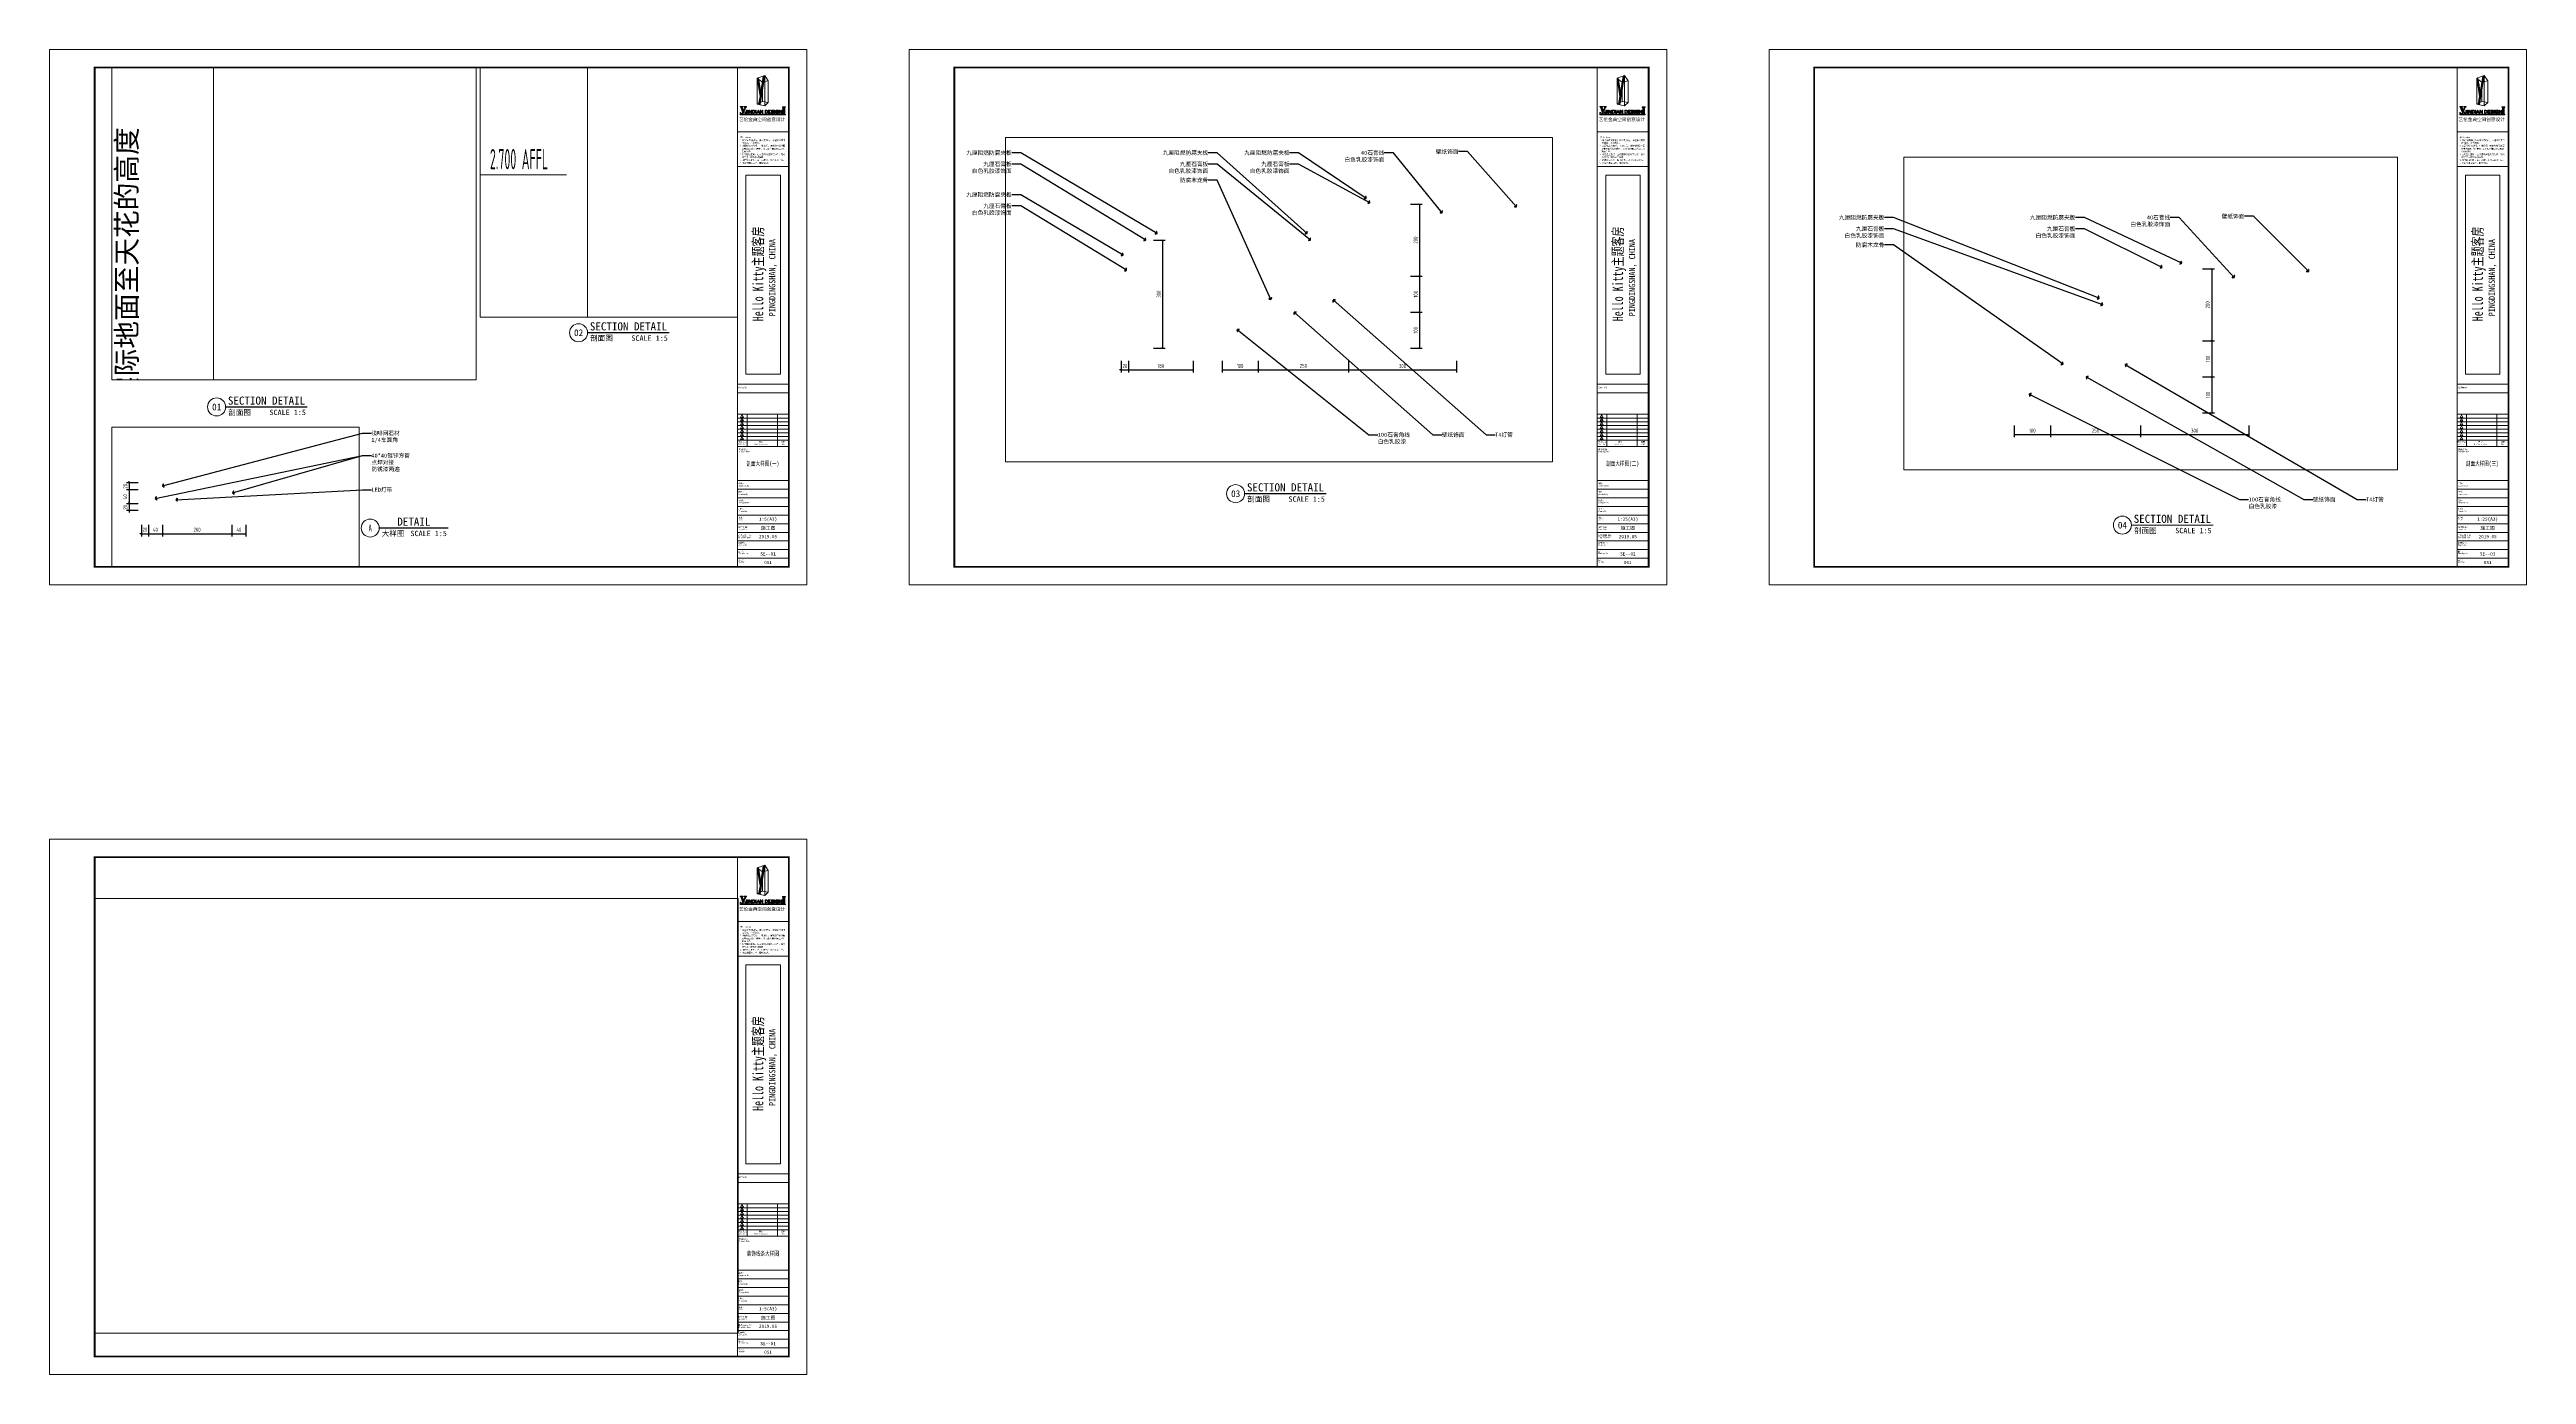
# Paper-space layout '03--剖面图' of a CAD drawing. Header units: millimetres. Extents: x -205 to 1169, y -267 to 468.
# The model-space entities are those that its viewports show. They can reach past a viewport. Long polylines and large blocks are cut down to what shows.
import ezdxf
from ezdxf.enums import TextEntityAlignment as Align

# ---------------------------------------------------------------- set-up
doc = ezdxf.new("R2010")
doc.units = ezdxf.units.MM
doc.header["$LTSCALE"] = 10
doc.layers.get('Defpoints').update_dxf_attribs({"color": 250})
for name, color, linetype, lineweight in [('Drawing【图框、表格】', 150, 'Continuous', 0), ('Elevation【立面图库】', 150, 'Continuous', 0), ('FC-Refe【标注引线】', 2, 'Continuous', 0), ('FF-Text【平面文字】', 2, 'Continuous', 0), ('RC-dimensions', 44, 'Continuous', 0), ('RC-Modelling【天花造型】', 30, 'Continuous', 0)]:
    doc.layers.add(name, color=color, linetype=linetype, lineweight=lineweight)
doc.styles.add('zz', font='times.ttf')
doc.styles.add('宋体', font='', dxfattribs={"width": 0.8})
doc.styles.add('尺寸标注', font='ARCHS.SHX', dxfattribs={"width": 0.8})
doc.styles.add('文字', font='')
doc.styles.add('标高', font='ARCHS.SHX', dxfattribs={"width": 0.5})
doc.styles.add('线上图名', font='simhei.ttf')
doc.styles.add('线下图名', font='simhei.ttf')
doc.styles.add('黑体', font='simhei.ttf', dxfattribs={"width": 0.7})
doc.styles.get('宋体').set_extended_font_data('SimSun')
doc.styles.get('文字').set_extended_font_data('SimSun')
doc.dimstyles.new('海龙[布局]1：5', dxfattribs={"dimtxt": 2.25, "dimasz": 1, "dimexe": 1.5, "dimexo": 1, "dimgap": 1, "dimtad": 1, "dimdec": 0, "dimlfac": 5, "dimrnd": 1, "dimdsep": 46, "dimtxsty": '尺寸标注', "dimblk": 'ARCHTICK', "dimblk1": 'ARCHTICK', "dimblk2": 'ARCHTICK', "dimcen": 1, "dimclrd": 44, "dimclre": 44, "dimclrt": 2, "dimadec": 0, "dimazin": 0, "dimtfac": 1, "dimtdec": 0, "dimtix": 1, "dimtmove": 2, "dimatfit": 3, "dimldrblk": 'hl_arrow2', "dimfxl": 5, "dimfxlon": 1, "dimarcsym": 0})

# ---------------------------------------------------------------- blocks, each defined once
blk = doc.blocks.new('海龍_08139314')
at = {"linetype": 'Continuous'}
h = blk.add_hatch(dxfattribs=at)
h.set_pattern_fill('ANSI31', color=256, scale=0.033869, angle=135)
h.set_pattern_definition([(180, (111.637596, -50.86948), (0, -0.05376672), [])])
h.paths.add_polyline_path([(185.7, -15.8), (185.7, -16.5), (186.1, -16.4), (186.1, -15.7)], flags=16)
h.paths.add_polyline_path([(185.7, -17.2), (185.7, -17.9), (186, -17.8), (186.1, -17.1)], flags=16)
h.paths.add_polyline_path([(185.7, -18.6), (185.7, -19.2), (185.8, -19.2), (185.9, -18.5)], flags=16)
h.paths.add_polyline_path([(185.3, -19.3), (185.3, -18.7), (185.2, -18.7), (185.1, -19.4)], flags=16)
h.paths.add_polyline_path([(185, -20.7), (185.3, -20.7), (185.3, -20), (185, -20), (185, -20.5)], flags=16)
h.paths.add_polyline_path([(184.9, -21.4), (184.9, -22.1), (185.3, -22), (185.3, -21.3)], flags=16)
h.paths.add_polyline_path([(184.9, -22.7), (184.9, -23.4), (185.1, -23.4), (185.2, -22.7)], flags=16)
h.paths.add_polyline_path([(184.5, -23.4), (184.5, -23.4), (184.5, -23.1), (184.5, -23.1)], flags=16)
h.paths.add_polyline_path([(184.9, -24.1), (184.9, -24.3), (185, -24.3), (185, -24.1)], flags=16)
h.paths.add_polyline_path([(183.5, -29.7), (183.8, -29.6), (183.8, -29.2), (183.5, -29.2)], flags=16)
h.paths.add_polyline_path([(184.2, -28), (184.2, -28.6), (184.2, -28.6), (184.4, -28)], flags=16)
h.paths.add_polyline_path([(183.7, -27.9), (183.8, -27.9), (183.8, -28.6), (183.6, -28.5)], flags=16)
h.paths.add_polyline_path([(184.2, -26.7), (184.2, -27.3), (184.5, -27.4), (184.6, -26.7)], flags=16)
h.paths.add_polyline_path([(184.2, -25.4), (184.5, -25.4), (184.5, -26), (184.2, -26)], flags=16)
h.paths.add_polyline_path([(184.2, -24.1), (184.6, -24.1), (184.6, -24.7), (184.2, -24.7)], flags=16)
h.paths.add_polyline_path([(183.8, -24.1), (183.8, -24.4), (183.8, -24.4), (183.8, -24.1)], flags=16)
h.paths.add_polyline_path([(183.8, -22.8), (183.8, -23.5), (183.7, -23.5), (183.6, -22.8)], flags=16)
h.paths.add_polyline_path([(184.2, -22.8), (184.2, -23.4), (184.3, -23.4), (184.2, -22.8)], flags=16)
h.paths.add_polyline_path([(183.8, -21.5), (183.8, -22.2), (183.5, -22.2), (183.5, -21.6)], flags=16)
h.paths.add_polyline_path([(183.5, -20.3), (183.5, -21), (183.8, -20.9), (183.8, -20.3)], flags=16)
h.paths.add_polyline_path([(183.1, -19.1), (183.1, -19.8), (183.1, -19.8), (183, -19.2)], flags=16)
h.paths.add_polyline_path([(183.5, -19), (183.5, -19.7), (183.7, -19.6), (183.6, -19)], flags=16)
h.paths.add_polyline_path([(183.1, -18.5), (183.1, -17.9), (182.8, -18), (182.9, -18.6)], flags=16)
h.paths.add_polyline_path([(182.8, -16.7), (183.1, -16.6), (183.1, -17.3), (182.8, -17.4)], flags=16)
h.paths.add_polyline_path([(182.5, -15.9), (184, -26.1), (183.2, -30.4), (184, -30.6), (186.6, -14.5), (185.8, -14.8), (184.4, -23.6), (183.1, -15.7)])
edge = h.paths.add_edge_path(flags=16)
edge.add_line((183.6, -29.8), (183.8, -29.7))
edge.add_line((183.8, -29.7), (183.8, -29.8))
edge.add_line((183.8, -29.8), (183.6, -29.8))
h = blk.add_hatch(color=256, dxfattribs=at)
h.dxf.hatch_style = 1
h.paths.add_polyline_path([(196.4, -31.8), (196.4, -32, -0.378411), (196.7, -32.4), (196.7, -35.8), (174.3, -35.8, 0.067121), (174.7, -35.3), (176.1, -32.2, -0.171185), (176.5, -31.8), (176.5, -31.6), (175.2, -31.6), (175.2, -31.8, -0.43255), (175.5, -32.3), (174.9, -33.9), (174.3, -32.2, -0.517739), (174.6, -31.8), (174.6, -31.6), (173, -31.6), (173, -31.8, -0.258587), (173.3, -32), (174.3, -34.8), (174.5, -34.8), (174.1, -35.5, -0.216984), (173.8, -35.7, -0.388186), (173.7, -35.6, -0.125983), (173.4, -34.9), (173, -34.9), (173, -36.2), (198.1, -36.2), (198.1, -36, -0.382762), (197.7, -35.6), (197.7, -32.4, -0.402491), (198.1, -32), (198.1, -31.8)])
h = blk.add_hatch(color=256, dxfattribs=at)
h.dxf.hatch_style = 1
edge = h.paths.add_edge_path()
edge.add_line((194.8, -35.4), (194.8, -33.7))
edge.add_arc((194.8, -33.7), 0.0376, 90, 180, ccw=False)
edge.add_line((194.8, -33.7), (194.9, -33.7))
edge.add_arc((194.9, -33.7), 0.0376, 39.0612, 90, ccw=False)
edge.add_line((194.9, -33.7), (196, -35))
edge.add_line((196, -35), (196, -33.7))
edge.add_arc((196, -33.7), 0.0376, 90, 180, ccw=False)
edge.add_line((196, -33.7), (196.1, -33.7))
edge.add_arc((196.1, -33.7), 0.0376, 0, 90, ccw=False)
edge.add_line((196.2, -33.7), (196.2, -35.4))
edge.add_arc((196.1, -35.4), 0.0376, -90, 0, ccw=False)
edge.add_line((196.1, -35.4), (196.1, -35.4))
edge.add_arc((196.1, -35.4), 0.0376, 219.0942, 270, ccw=False)
edge.add_line((196, -35.4), (195, -34.1))
edge.add_line((195, -34.1), (195, -35.4))
edge.add_arc((194.9, -35.4), 0.0376, -90, 0, ccw=False)
edge.add_line((194.9, -35.4), (194.8, -35.4))
edge.add_arc((194.8, -35.4), 0.0376, 180, 270, ccw=False)
edge = h.paths.add_edge_path(flags=16)
edge.add_line((187, -34), (187, -35.1))
edge.add_arc((187, -35.1), 0.0376, 180, 270)
edge.add_line((187, -35.2), (187.5, -35.2))
edge.add_arc((187.5, -34.7), 0.504, 272.2169, 359.7934)
edge.add_line((188, -34.7), (188, -34.4))
edge.add_arc((187.5, -34.4), 0.476, 358.101, 450.4063)
edge.add_line((187.5, -33.9), (187, -33.9))
edge.add_arc((187, -34), 0.0376, 90, 180)
edge = h.paths.add_edge_path()
edge.add_line((186.8, -33.7), (186.8, -35.4))
edge.add_arc((186.8, -35.4), 0.0376, 180, 270)
edge.add_line((186.8, -35.4), (187.5, -35.4))
edge.add_arc((187.5, -34.7), 0.752, 271.8142, 359.8309)
edge.add_line((188.2, -34.7), (188.2, -34.4))
edge.add_arc((187.5, -34.4), 0.724, 358.4606, 450.3293)
edge.add_line((187.5, -33.7), (186.8, -33.7))
edge.add_arc((186.8, -33.7), 0.0376, 90, 180)
edge = h.paths.add_edge_path()
edge.add_line((184.1, -35.4), (184.1, -33.7))
edge.add_arc((184.2, -33.7), 0.0376, 90, 180, ccw=False)
edge.add_line((184.2, -33.7), (184.3, -33.7))
edge.add_arc((184.3, -33.7), 0.0376, 39.0612, 90, ccw=False)
edge.add_line((184.3, -33.7), (185.4, -35))
edge.add_line((185.4, -35), (185.4, -33.7))
edge.add_arc((185.4, -33.7), 0.0376, 90, 180, ccw=False)
edge.add_line((185.4, -33.7), (185.5, -33.7))
edge.add_arc((185.5, -33.7), 0.0376, 0, 90, ccw=False)
edge.add_line((185.6, -33.7), (185.6, -35.4))
edge.add_arc((185.5, -35.4), 0.0376, 270, 360, ccw=False)
edge.add_line((185.5, -35.4), (185.4, -35.4))
edge.add_arc((185.4, -35.4), 0.0376, 219.0942, 270, ccw=False)
edge.add_line((185.4, -35.4), (184.3, -34.1))
edge.add_line((184.3, -34.1), (184.3, -35.4))
edge.add_arc((184.3, -35.4), 0.0376, -90, 0, ccw=False)
edge.add_line((184.3, -35.4), (184.2, -35.4))
edge.add_arc((184.2, -35.4), 0.0376, 180, 270, ccw=False)
edge = h.paths.add_edge_path()
edge.add_line((192.1, -33.7), (192.3, -33.7))
edge.add_arc((192.3, -33.7), 0.0376, 0, 90, ccw=False)
edge.add_line((192.3, -33.7), (192.3, -35.4))
edge.add_arc((192.3, -35.4), 0.0376, -90, 0, ccw=False)
edge.add_line((192.3, -35.4), (192.1, -35.4))
edge.add_arc((192.1, -35.4), 0.0376, 180, 270, ccw=False)
edge.add_line((192.1, -35.4), (192.1, -33.7))
edge.add_arc((192.1, -33.7), 0.0376, 90, 180, ccw=False)
edge = h.paths.add_edge_path()
edge.add_line((181.7, -33.7), (181.9, -33.7))
edge.add_arc((181.9, -33.7), 0.0376, 0, 90, ccw=False)
edge.add_line((181.9, -33.7), (181.9, -35.4))
edge.add_arc((181.9, -35.4), 0.0376, -90, 0, ccw=False)
edge.add_line((181.9, -35.4), (181.7, -35.4))
edge.add_arc((181.7, -35.4), 0.0376, 180, 270, ccw=False)
edge.add_line((181.7, -35.4), (181.7, -33.7))
edge.add_arc((181.7, -33.7), 0.0376, 90, 180, ccw=False)
edge = h.paths.add_edge_path()
edge.add_line((194, -34.2), (194, -34))
edge.add_arc((194, -34), 0.0376, 360, 450)
edge.add_line((194, -33.9), (193.1, -33.9))
edge.add_arc((193.1, -34), 0.0376, 90, 180)
edge.add_line((193.1, -34), (193.1, -35.1))
edge.add_arc((193.1, -35.1), 0.0376, 180, 270)
edge.add_line((193.1, -35.2), (194, -35.2))
edge.add_arc((194, -35.1), 0.0376, 270, 360)
edge.add_line((194, -35.1), (194, -34.7))
edge.add_arc((194, -34.7), 0.0376, 0, 90)
edge.add_line((194, -34.7), (193.6, -34.7))
edge.add_arc((193.6, -34.7), 0.0376, 180, 270, ccw=False)
edge.add_line((193.5, -34.7), (193.5, -34.5))
edge.add_arc((193.6, -34.5), 0.0376, 90, 180, ccw=False)
edge.add_line((193.6, -34.4), (194.2, -34.4))
edge.add_arc((194.2, -34.5), 0.0376, 0, 90, ccw=False)
edge.add_line((194.3, -34.5), (194.3, -35.1))
edge.add_arc((194, -35.1), 0.322, 280.8642, 360, ccw=False)
edge.add_line((194, -35.4), (193.1, -35.4))
edge.add_arc((193.2, -35.1), 0.342, 179.5936, 266.5492, ccw=False)
edge.add_line((192.8, -35.1), (192.8, -34))
edge.add_arc((193.2, -34), 0.347, 101.7977, 180, ccw=False)
edge.add_line((193.1, -33.7), (194, -33.7))
edge.add_arc((194, -34), 0.311, 7.8736, 90, ccw=False)
edge.add_line((194.3, -33.9), (194.3, -34.1))
edge.add_line((194.3, -34.1), (194, -34.2))
edge = h.paths.add_edge_path()
edge.add_line((191.4, -34.2), (191.4, -34))
edge.add_arc((191.3, -34), 0.0376, 360, 450)
edge.add_line((191.3, -33.9), (190.5, -33.9))
edge.add_arc((190.5, -34), 0.0376, 90, 180)
edge.add_line((190.5, -34), (190.5, -34.4))
edge.add_arc((190.5, -34.4), 0.0376, 180, 270)
edge.add_line((190.5, -34.4), (191.3, -34.4))
edge.add_arc((191.3, -34.6), 0.248, -7.6096, 90, ccw=False)
edge.add_line((191.6, -34.7), (191.6, -35.2))
edge.add_arc((191.3, -35.2), 0.277, -83.0049, 0, ccw=False)
edge.add_line((191.3, -35.4), (190.5, -35.4))
edge.add_arc((190.5, -35.2), 0.285, 186.1408, 270, ccw=False)
edge.add_line((190.2, -35.2), (190.2, -35))
edge.add_line((190.2, -35), (190.4, -34.9))
edge.add_line((190.4, -34.9), (190.4, -35.1))
edge.add_arc((190.5, -35.1), 0.0376, 180, 270)
edge.add_line((190.5, -35.2), (191.3, -35.2))
edge.add_arc((191.3, -35.1), 0.0376, 270, 360)
edge.add_line((191.4, -35.1), (191.4, -34.7))
edge.add_arc((191.3, -34.7), 0.0376, 0, 90)
edge.add_line((191.3, -34.7), (190.5, -34.7))
edge.add_arc((190.5, -34.4), 0.268, 176.8882, 270, ccw=False)
edge.add_line((190.3, -34.4), (190.3, -34))
edge.add_arc((190.5, -34), 0.274, 84.5521, 180, ccw=False)
edge.add_line((190.6, -33.7), (191.3, -33.7))
edge.add_arc((191.3, -34), 0.286, 9.5037, 90, ccw=False)
edge.add_line((191.6, -33.9), (191.6, -34.1))
edge.add_line((191.6, -34.1), (191.4, -34.2))
edge = h.paths.add_edge_path()
edge.add_line((189.9, -33.9), (189.9, -33.7))
edge.add_arc((189.8, -33.7), 0.0376, 360, 450)
edge.add_line((189.8, -33.7), (188.7, -33.7))
edge.add_arc((188.7, -33.7), 0.0376, 90, 180)
edge.add_line((188.6, -33.7), (188.6, -35.4))
edge.add_arc((188.7, -35.4), 0.0376, 180, 270)
edge.add_line((188.7, -35.4), (189.9, -35.4))
edge.add_arc((189.9, -35.4), 0.0376, 270, 360)
edge.add_line((189.9, -35.4), (189.9, -35.2))
edge.add_arc((189.9, -35.2), 0.0376, 0, 90)
edge.add_line((189.9, -35.2), (188.9, -35.2))
edge.add_arc((188.9, -35.1), 0.0376, 180, 270, ccw=False)
edge.add_line((188.9, -35.1), (188.9, -34.7))
edge.add_arc((188.9, -34.7), 0.0376, 90, 180, ccw=False)
edge.add_line((188.9, -34.7), (189.4, -34.7))
edge.add_arc((189.4, -34.6), 0.0376, 270, 360)
edge.add_line((189.5, -34.6), (189.5, -34.4))
edge.add_arc((189.4, -34.4), 0.0376, 360, 450)
edge.add_line((189.4, -34.4), (188.9, -34.4))
edge.add_arc((188.9, -34.4), 0.0376, 180, 270, ccw=False)
edge.add_line((188.9, -34.4), (188.9, -34))
edge.add_arc((188.9, -34), 0.0376, 90, 180, ccw=False)
edge.add_line((188.9, -33.9), (189.8, -33.9))
edge.add_arc((189.8, -33.9), 0.0376, 270, 360)
h.paths.add_polyline_path([(182.7, -34.8), (183, -33.9), (183.4, -34.8)], flags=16)
edge = h.paths.add_edge_path()
edge.add_line((182.2, -35.4), (182.9, -33.7))
edge.add_arc((182.9, -33.7), 0.0376, 90, 158.2181, ccw=False)
edge.add_line((182.9, -33.7), (183.1, -33.7))
edge.add_arc((183.1, -33.7), 0.0376, 22.6007, 90, ccw=False)
edge.add_line((183.1, -33.7), (183.9, -35.4))
edge.add_line((183.9, -35.4), (183.6, -35.4))
edge.add_arc((183.6, -35.4), 0.0376, 200.6194, 270, ccw=False)
edge.add_line((183.6, -35.4), (183.5, -35))
edge.add_arc((183.4, -35), 0.0376, 20.6194, 90)
edge.add_line((183.4, -35), (182.6, -35))
edge.add_arc((182.6, -35), 0.0376, 90, 159.7329)
edge.add_line((182.6, -35), (182.4, -35.4))
edge.add_arc((182.4, -35.4), 0.0376, 270, 339.7329, ccw=False)
edge.add_line((182.4, -35.4), (182.2, -35.4))
edge = h.paths.add_edge_path(flags=16)
edge.add_line((180, -34), (180, -35.1))
edge.add_arc((180.1, -35.1), 0.0376, 180, 270)
edge.add_line((180.1, -35.2), (180.5, -35.2))
edge.add_arc((180.5, -34.7), 0.504, 272.2169, 359.7934)
edge.add_line((181, -34.7), (181, -34.4))
edge.add_arc((180.5, -34.4), 0.476, 358.101, 450.4063)
edge.add_line((180.5, -33.9), (180.1, -33.9))
edge.add_arc((180.1, -34), 0.0376, 90, 180)
edge = h.paths.add_edge_path()
edge.add_line((179.8, -33.7), (179.8, -35.4))
edge.add_arc((179.8, -35.4), 0.0376, 180, 270)
edge.add_line((179.8, -35.4), (180.5, -35.4))
edge.add_arc((180.5, -34.7), 0.752, 271.8142, 359.8309)
edge.add_line((181.3, -34.7), (181.3, -34.4))
edge.add_arc((180.5, -34.4), 0.724, 358.4606, 450.3293)
edge.add_line((180.5, -33.7), (179.8, -33.7))
edge.add_arc((179.8, -33.7), 0.0376, 90, 180)
edge = h.paths.add_edge_path()
edge.add_line((177.8, -35.4), (177.8, -33.7))
edge.add_arc((177.9, -33.7), 0.0376, 90, 180, ccw=False)
edge.add_line((177.9, -33.7), (178, -33.7))
edge.add_arc((178, -33.7), 0.0376, 39.0612, 90, ccw=False)
edge.add_line((178, -33.7), (179.1, -35))
edge.add_line((179.1, -35), (179.1, -33.7))
edge.add_arc((179.1, -33.7), 0.0376, 90, 180, ccw=False)
edge.add_line((179.1, -33.7), (179.2, -33.7))
edge.add_arc((179.2, -33.7), 0.0376, 0, 90, ccw=False)
edge.add_line((179.3, -33.7), (179.3, -35.4))
edge.add_arc((179.2, -35.4), 0.0376, 270, 360, ccw=False)
edge.add_line((179.2, -35.4), (179.2, -35.4))
edge.add_arc((179.2, -35.4), 0.0376, 219.0942, 270, ccw=False)
edge.add_line((179.1, -35.4), (178, -34.1))
edge.add_line((178, -34.1), (178, -35.4))
edge.add_arc((178, -35.4), 0.0376, -90, 0, ccw=False)
edge.add_line((178, -35.4), (177.9, -35.4))
edge.add_arc((177.9, -35.4), 0.0376, 180, 270, ccw=False)
edge = h.paths.add_edge_path()
edge.add_line((177.1, -33.7), (177.3, -33.7))
edge.add_arc((177.3, -33.7), 0.0376, 0, 90, ccw=False)
edge.add_line((177.3, -33.7), (177.3, -35.4))
edge.add_arc((177.3, -35.4), 0.0376, -90, 0, ccw=False)
edge.add_line((177.3, -35.4), (177.1, -35.4))
edge.add_arc((177.1, -35.4), 0.0376, 180, 270, ccw=False)
edge.add_line((177.1, -35.4), (177.1, -33.7))
edge.add_arc((177.1, -33.7), 0.0376, 90, 180, ccw=False)
edge = h.paths.add_edge_path()
edge.add_line((176.4, -33.7), (176.5, -33.7))
edge.add_arc((176.5, -33.7), 0.0376, 0, 90, ccw=False)
edge.add_line((176.6, -33.7), (176.6, -35.2))
edge.add_arc((176.3, -35.2), 0.272, -84.0898, 0, ccw=False)
edge.add_line((176.3, -35.4), (175.7, -35.4))
edge.add_arc((175.7, -35.2), 0.234, 174.4342, 270, ccw=False)
edge.add_line((175.5, -35.2), (175.5, -34.7))
edge.add_line((175.5, -34.7), (175.7, -34.6))
edge.add_line((175.7, -34.6), (175.7, -35.1))
edge.add_arc((175.7, -35.1), 0.0376, 180, 270)
edge.add_line((175.7, -35.2), (176.3, -35.2))
edge.add_arc((176.3, -35.1), 0.0376, 270, 360)
edge.add_line((176.3, -35.1), (176.3, -33.7))
edge.add_arc((176.4, -33.7), 0.0376, 90, 180, ccw=False)
for p, q in [((171.5, -10), (200, -10)), ((171.5, -287), (171.5, -10)), ((200, -10), (200, -287)), ((171.5, -45.7), (200, -45.7)), ((171.5, -64.9), (200, -64.9)), ((176.2, -180.1), (176.2, -69.8)), ((176.2, -69.8), (195.3, -69.8)), ((195.3, -69.8), (195.3, -180.1)), ((171.5, -185.6), (200, -185.6)), ((171.5, -190.5), (200, -190.5)), ((195.3, -180.1), (176.2, -180.1)), ((171.5, -202.4), (200, -202.4)), ((171.5, -204.5), (200, -204.5)), ((174, -202.7), (173.2, -204.1)), ((173.2, -204.1), (174.8, -204.1)), ((174, -204.7), (173.2, -206.1)), ((174.8, -204.1), (174, -202.7)), ((174.8, -206.1), (174, -204.7)), ((176.8, -202.4), (176.8, -220.2)), ((193.6, -202.4), (193.6, -220.2)), ((171.5, -206.5), (200, -206.5)), ((171.5, -208.6), (200, -208.6)), ((171.5, -210.6), (200, -210.6)), ((171.5, -212.7), (200, -212.7)), ((171.5, -214.7), (200, -214.7)), ((171.5, -216.8), (200, -216.8)), ((173.2, -206.1), (174.8, -206.1)), ((174, -206.8), (173.2, -208.2)), ((173.2, -208.2), (174.8, -208.2)), ((174, -208.8), (173.2, -210.2)), ((173.2, -210.2), (174.8, -210.2)), ((174, -210.9), (173.2, -212.3)), ((173.2, -212.3), (174.8, -212.3)), ((174, -212.9), (173.2, -214.3)), ((173.2, -214.3), (174.8, -214.3)), ((174, -215), (173.2, -216.4)), ((173.2, -216.4), (174.8, -216.4)), ((174.8, -208.2), (174, -206.8)), ((174.8, -210.2), (174, -208.8)), ((174.8, -212.3), (174, -210.9)), ((174.8, -214.3), (174, -212.9)), ((174.8, -216.4), (174, -215)), ((171.5, -220.2), (200, -220.2)), ((171.5, -239.1), (200, -239.1)), ((171.5, -243.9), (200, -243.9)), ((171.5, -248.7), (200, -248.7)), ((171.5, -253.5), (200, -253.5)), ((171.5, -258.3), (200, -258.3)), ((171.5, -263.1), (200, -263.1)), ((171.5, -267.9), (200, -267.9)), ((171.5, -272.6), (200, -272.6)), ((171.5, -277.4), (200, -277.4)), ((171.5, -282.2), (200, -282.2)), ((200, -287), (171.5, -287))]:
    blk.add_line(p, q)
blk.add_lwpolyline([(-210, -297), (210, -297), (210, 0), (-210, 0)], close=True)
at = {"const_width": 1}
blk.add_lwpolyline([(-185, -287), (200, -287), (200, -10), (-185, -10)], close=True, dxfattribs=at)
at = {"linetype": 'Continuous'}
for points in [[(182.5, -15.9), (186.6, -14.5), (188.6, -17.4), (188.6, -29.4), (186.6, -31.2), (182.5, -30.3)], [(182.8, -16.7), (183.1, -16.6), (183.1, -17.3), (182.8, -17.4)], [(183.8, -24.1), (183.8, -24.4), (183.8, -24.4), (183.8, -24.1)], [(184.2, -24.1), (184.6, -24.1), (184.6, -24.7), (184.2, -24.7)], [(184.2, -25.4), (184.5, -25.4), (184.5, -26), (184.2, -26)], [(184.9, -24.1), (184.9, -24.3), (185, -24.3), (185, -24.1)], [(182.7, -34.8), (183, -33.9), (183.4, -34.8)]]:
    blk.add_lwpolyline(points, close=True, dxfattribs=at)
for points in [[(182.5, -15.9), (184, -26.1), (183.2, -30.4), (184, -30.6), (186.6, -14.5), (185.8, -14.8), (184.4, -23.6), (183.1, -15.7), (182.5, -15.9)], [(183.1, -18.5), (183.1, -17.9), (182.8, -18), (182.9, -18.6), (183.1, -18.5)], [(183.1, -19.1), (183.1, -19.8), (183.1, -19.8), (183, -19.2), (183.1, -19.1)], [(183.3, -16.6), (185.3, -18.1)], [(183.5, -19), (183.5, -19.7), (183.7, -19.6), (183.6, -19), (183.5, -19)], [(183.5, -20.3), (183.5, -21), (183.8, -20.9), (183.8, -20.3), (183.5, -20.3)], [(183.8, -21.5), (183.8, -22.2), (183.5, -22.2), (183.5, -21.6), (183.8, -21.5)], [(183.8, -22.8), (183.8, -23.5), (183.7, -23.5), (183.6, -22.8), (183.8, -22.8)], [(184.2, -22.8), (184.2, -23.4), (184.3, -23.4), (184.2, -22.8), (184.2, -22.8)], [(184.2, -26.7), (184.2, -27.3), (184.5, -27.4), (184.6, -26.7), (184.2, -26.7)], [(184.5, -23.4), (184.5, -23.4), (184.5, -23.1), (184.5, -23.1), (184.5, -23.4)], [(184.9, -21.4), (184.9, -22.1), (185.3, -22), (185.3, -21.3), (184.9, -21.4)], [(184.9, -22.7), (184.9, -23.4), (185.1, -23.4), (185.2, -22.7), (184.9, -22.7)], [(185, -20.7), (185.3, -20.7), (185.3, -20), (185, -20), (185, -20.5), (185, -20.7)], [(185.3, -19.3), (185.3, -18.7), (185.2, -18.7), (185.1, -19.4), (185.3, -19.3)], [(185.3, -28.9), (185.3, -22.4)], [(185.7, -15.8), (185.7, -16.5), (186.1, -16.4), (186.1, -15.7), (185.7, -15.8)], [(185.7, -17.2), (185.7, -17.9), (186, -17.8), (186.1, -17.1), (185.7, -17.2)], [(185.7, -18.6), (185.7, -19.2), (185.8, -19.2), (185.9, -18.5), (185.7, -18.6)], [(188.6, -17.4), (186, -18)], [(186.6, -14.5), (186.6, -31.2)], [(185.3, -28.9), (182.5, -30.3)], [(183.5, -29.7), (183.8, -29.6), (183.8, -29.2), (183.5, -29.2), (183.5, -29.7)], [(183.7, -27.9), (183.8, -27.9), (183.8, -28.6), (183.6, -28.5), (183.7, -27.9)], [(183.6, -29.8), (183.8, -29.7), (183.8, -29.8), (183.6, -29.8)], [(184.2, -28), (184.2, -28.6), (184.2, -28.6), (184.4, -28), (184.2, -28)], [(185.3, -28.9), (188.6, -29.4)]]:
    blk.add_lwpolyline(points, dxfattribs=at)
for points in [[(174.6, -31.8), (174.6, -31.6), (173, -31.6), (173, -31.8, -0.258587), (173.3, -32), (174.3, -34.8), (174.5, -34.8), (174.1, -35.5, -0.241735), (173.8, -35.7, -0.227184), (173.7, -35.6, -0.136001), (173.4, -34.9), (173, -34.9), (173, -36.2), (198.1, -36.2), (198.1, -36, -0.388031), (197.7, -35.6), (197.7, -32.4, -0.402491), (198.1, -32), (198.1, -31.8), (196.4, -31.8), (196.4, -32, -0.389099), (196.7, -32.4), (196.7, -35.8), (174.3, -35.8, 0.067121), (174.7, -35.3), (176.1, -32.2, -0.171185), (176.5, -31.8), (176.5, -31.6), (175.2, -31.6), (175.2, -31.8, -0.453047), (175.5, -32.3), (174.9, -33.9), (174.3, -32.2, -0.517739), (174.6, -31.8, -1.135834)], [(197.6, -35.9), (197.6, -32.1, 0.414214), (197.5, -32), (197.5, -32, 0.414214), (197.4, -32.1), (197.4, -36), (197.3, -36), (197.3, -32.1, 0.414214), (197.2, -32), (197.2, -32, 0.414214), (197.2, -32.1), (197.2, -36), (197, -36), (197, -32.1, 0.414214), (197, -32), (197, -32, 0.414214), (196.9, -32.1), (196.9, -36), (174.1, -36, 0.106651), (174.8, -34.9), (176.1, -31.9, 1.102233), (175.9, -31.8), (174.7, -34.5, -0.00437), (173.9, -31.8, 1.0061), (173.7, -31.9), (174.6, -34.7, -0.131546), (173.8, -36), (173.4, -36, 1.029588), (173.4, -36.1), (197.6, -36.1, 1.135834), (197.6, -35.9, -1.135834)], [(191.4, -34.2), (191.4, -34, 0.414214), (191.3, -33.9), (190.5, -33.9, 0.414214), (190.5, -34), (190.5, -34.4, 0.414214), (190.5, -34.4), (191.3, -34.4, -0.453671), (191.6, -34.7), (191.6, -35.2, -0.378891), (191.3, -35.4), (190.5, -35.4, -0.383159), (190.2, -35.2), (190.2, -35), (190.4, -34.9), (190.4, -35.1, 0.414214), (190.5, -35.2), (191.3, -35.2, 0.414214), (191.4, -35.1), (191.4, -34.7, 0.414214), (191.3, -34.7), (190.5, -34.7, -0.430212), (190.3, -34.4), (190.3, -34, -0.442345), (190.6, -33.7), (191.3, -33.7, -0.366425), (191.6, -33.9), (191.6, -34.1), (191.4, -34.2)], [(194, -34.2), (194, -34, 0.414214), (194, -33.9), (193.1, -33.9, 0.414214), (193.1, -34), (193.1, -35.1, 0.414214), (193.1, -35.2), (194, -35.2, 0.414214), (194, -35.1), (194, -34.7, 0.414214), (194, -34.7), (193.6, -34.7, -0.414214), (193.5, -34.7), (193.5, -34.5, -0.414214), (193.6, -34.4), (194.2, -34.4, -0.414214), (194.3, -34.5), (194.3, -35.1, -0.359706), (194, -35.4), (193.1, -35.4, -0.398735), (192.8, -35.1), (192.8, -34, -0.355112), (193.1, -33.7), (194, -33.7, -0.374513), (194.3, -33.9), (194.3, -34.1), (194, -34.2)]]:
    blk.add_lwpolyline(points, format="xyb", dxfattribs=at)
for points in [[(176.4, -33.7), (176.5, -33.7, -0.414214), (176.6, -33.7), (176.6, -35.2, -0.384314), (176.3, -35.4), (175.7, -35.4, -0.442961), (175.5, -35.2), (175.5, -34.7), (175.7, -34.6), (175.7, -35.1, 0.414214), (175.7, -35.2), (176.3, -35.2, 0.414214), (176.3, -35.1), (176.3, -33.7, -0.414214)], [(177.1, -33.7), (177.3, -33.7, -0.414214), (177.3, -33.7), (177.3, -35.4, -0.414214), (177.3, -35.4), (177.1, -35.4, -0.414214), (177.1, -35.4), (177.1, -33.7, -0.414214)], [(177.8, -35.4), (177.8, -33.7, -0.414214), (177.9, -33.7), (178, -33.7, -0.225996), (178, -33.7), (179.1, -35), (179.1, -33.7, -0.414214), (179.1, -33.7), (179.2, -33.7, -0.414214), (179.3, -33.7), (179.3, -35.4, -0.414214), (179.2, -35.4), (179.2, -35.4, -0.225845), (179.1, -35.4), (178, -34.1), (178, -35.4, -0.414214), (178, -35.4), (177.9, -35.4, -0.414214)], [(179.8, -33.7), (179.8, -35.4, 0.414214), (179.8, -35.4), (180.5, -35.4, 0.404111), (181.3, -34.7), (181.3, -34.4, 0.423799), (180.5, -33.7), (179.8, -33.7, 0.414214)], [(180, -34), (180, -35.1, 0.414214), (180.1, -35.2), (180.5, -35.2, 0.401878), (181, -34.7), (181, -34.4, 0.426048), (180.5, -33.9), (180.1, -33.9, 0.414214)], [(181.7, -33.7), (181.9, -33.7, -0.414214), (181.9, -33.7), (181.9, -35.4, -0.414214), (181.9, -35.4), (181.7, -35.4, -0.414214), (181.7, -35.4), (181.7, -33.7, -0.414214)], [(182.2, -35.4), (182.9, -33.7, -0.306772), (182.9, -33.7), (183.1, -33.7, -0.302867), (183.1, -33.7), (183.9, -35.4), (183.6, -35.4, -0.31233), (183.6, -35.4), (183.5, -35, 0.31233), (183.4, -35), (182.6, -35, 0.314018), (182.6, -35), (182.4, -35.4, -0.314018), (182.4, -35.4)], [(184.1, -35.4), (184.1, -33.7, -0.414214), (184.2, -33.7), (184.3, -33.7, -0.225996), (184.3, -33.7), (185.4, -35), (185.4, -33.7, -0.414214), (185.4, -33.7), (185.5, -33.7, -0.414214), (185.6, -33.7), (185.6, -35.4, -0.414214), (185.5, -35.4), (185.4, -35.4, -0.225845), (185.4, -35.4), (184.3, -34.1), (184.3, -35.4, -0.414214), (184.3, -35.4), (184.2, -35.4, -0.414214)], [(186.8, -33.7), (186.8, -35.4, 0.414214), (186.8, -35.4), (187.5, -35.4, 0.404111), (188.2, -34.7), (188.2, -34.4, 0.423799), (187.5, -33.7), (186.8, -33.7, 0.414214)], [(187, -34), (187, -35.1, 0.414214), (187, -35.2), (187.5, -35.2, 0.401878), (188, -34.7), (188, -34.4, 0.426048), (187.5, -33.9), (187, -33.9, 0.414214)], [(189.9, -33.9), (189.9, -33.7, 0.414214), (189.8, -33.7), (188.7, -33.7, 0.414214), (188.6, -33.7), (188.6, -35.4, 0.414214), (188.7, -35.4), (189.9, -35.4, 0.414214), (189.9, -35.4), (189.9, -35.2, 0.414214), (189.9, -35.2), (188.9, -35.2, -0.414214), (188.9, -35.1), (188.9, -34.7, -0.414214), (188.9, -34.7), (189.4, -34.7, 0.414214), (189.5, -34.6), (189.5, -34.4, 0.414214), (189.4, -34.4), (188.9, -34.4, -0.414214), (188.9, -34.4), (188.9, -34, -0.414214), (188.9, -33.9), (189.8, -33.9, 0.414214)], [(192.1, -33.7), (192.3, -33.7, -0.414214), (192.3, -33.7), (192.3, -35.4, -0.414214), (192.3, -35.4), (192.1, -35.4, -0.414214), (192.1, -35.4), (192.1, -33.7, -0.414214)], [(194.8, -35.4), (194.8, -33.7, -0.414214), (194.8, -33.7), (194.9, -33.7, -0.225996), (194.9, -33.7), (196, -35), (196, -33.7, -0.414214), (196, -33.7), (196.1, -33.7, -0.414214), (196.2, -33.7), (196.2, -35.4, -0.414214), (196.1, -35.4), (196.1, -35.4, -0.225845), (196, -35.4), (195, -34.1), (195, -35.4, -0.414214), (194.9, -35.4), (194.8, -35.4, -0.414214)]]:
    blk.add_lwpolyline(points, format="xyb", close=True, dxfattribs=at)
at = {"width": 1.036363}
for s, height, style, p in [('艺伦金典空间创意设计', 1.77, '黑体', (172.3, -39.7)), ('1.本设计图纸版权归本公司所有，未经本公司书', 0.821, '黑体', (172.9, -50.8)), ('2.本图纸应与说明，工地状况，建筑结构设计图', 0.821, '黑体', (172.8, -53.8)), ('备注:', 0.821, '黑体', (173, -49.1)), ('及有关图纸协调使用，发现任何差异请立即通', 0.821, '黑体', (173.8, -55.5)), ('面同意，不得复印。', 0.821, '黑体', (174, -52.3)), ('Notes', 0.684, '黑体', (176.2, -49.1, 0)), ('3.切勿量度图纸，应以图中所注尺寸为准，最终', 0.821, '黑体', (172.8, -58.6)), ('4.除特别注明外，图中所有尺寸均为毫米单位。', 0.821, '黑体', (172.8, -61.8)), ('5.未签出图专用章，图纸无效。 ', 0.821, '黑体', (172.8, -63.4)), ('知设计者。', 0.821, '黑体', (173.9, -57)), ('尺寸需在现场校对准确。', 0.821, '黑体', (173.9, -60.2)), ('设计顾问', 0.821, '黑体', (172, -187.9)), ('修改记录', 0.821, '黑体', (171.7, -218.1)), ('Rev.', 0.684, 'zz', (171.9, -219.2, 0)), ('No.', 0.684, 'zz', (174.5, -219.3, 0)), ('Brief Description', 0.684, 'zz', (180.8, -219.3, 0)), ('摘要', 0.821, '黑体', (183.2, -218.1)), ('日期', 0.821, '黑体', (195.6, -218.1)), ('Date', 0.684, 'zz', (195.8, -219.2, 0)), ('Drawing Title', 0.684, 'zz', (172.2, -223.5, 0)), ('图纸名称:', 0.821, '黑体', (172.2, -222.4)), ('审核:', 0.821, '黑体', (172, -241.1)), ('Approved By', 0.684, 'zz', (172.1, -242.3, 0)), ('校对:', 0.821, '黑体', (172, -245.8)), ('Checked By', 0.684, 'zz', (172.1, -247.1, 0)), ('设计:', 0.821, '黑体', (172.1, -250.6)), ('Designed By', 0.684, 'zz', (172.2, -251.8, 0)), ('制图:', 0.821, '黑体', (172.1, -255.3)), ('Drawn By', 0.684, 'zz', (172.2, -256.6, 0)), ('比例:', 0.821, '黑体', (172.1, -260.2)), ('Scale', 0.684, 'zz', (172.3, -261.3, 0)), ('首次出图日期:', 0.821, '黑体', (171.8, -270)), ('工程编号:', 0.821, '黑体', (171.9, -274.1)), ('设计阶段:', 0.821, '黑体', (172, -265.4)), ('First Print Date', 0.684, 'zz', (172.1, -271.2, 0)), ('Project No.', 0.684, 'zz', (172, -275.2, 0)), ('Issued For', 0.684, 'zz', (172.2, -266.5, 0)), ('Drawing No.', 0.684, 'zz', (172, -279.9, 0)), ('序号:', 0.821, '黑体', (172, -283.7)), ('Number.', 0.684, 'zz', (172, -284.7, 0)), ('图号:', 0.821, '黑体', (172, -278.9))]:
    blk.add_text(s, height=height, dxfattribs=dict(at, style=style)).set_placement(p)
at = {"style": '黑体', "width": 0.964913}
blk.add_text('PINGDINGSHAN, CHINA', height=3.436, rotation=90, dxfattribs=at).set_placement((192.5, -126.6), align=Align.CENTER)
at = {"style": '黑体', "width": 0.704386, "flags": 8}
blk.add_attdef('项目名称', text='', height=5.77, rotation=90, dxfattribs=at).set_placement((185.8, -124.5), align=Align.CENTER)
at = {"color": 2, "style": '宋体', "width": 0.725454, "flags": 8}
blk.add_attdef('图名', text='', height=2.51, dxfattribs=at).set_placement((185.5, -229.8), align=Align.MIDDLE)
at = {"style": '黑体', "width": 1.036363, "flags": 8}
for tag, p in [('比例', (188.5, -260.7)), ('阶段', (188.5, -265.5)), ('日期', (188.5, -270.2)), ('1FF-1', (188.5, -279.8)), ('序号', (188.5, -284.6))]:
    blk.add_attdef(tag, text='', height=1.85, dxfattribs=at).set_placement(p, align=Align.MIDDLE)
blk = doc.blocks.new('*U750')
at = {"color": 2, "linetype": 'Continuous'}
blk.add_lwpolyline([(-19.7, 0, 0.7, 0.7, 0), (25.7, 0, 0.75, 0.75, 0)], format="xyseb", dxfattribs=at)
at = {"color": 150, "linetype": 'Continuous'}
blk.add_circle((-24.7, 0), 5, dxfattribs=at)
at = {"color": 2, "style": '黑体', "flags": 8}
blk.add_attdef('01', text='', height=3.75, dxfattribs=at).set_placement((-24.7, 0), align=Align.MIDDLE_CENTER)
at = {"color": 2, "style": '线上图名', "flags": 8}
blk.add_attdef('EXISTING_PLAN', text='', height=4.5, dxfattribs=at).set_placement((3, 1.3), align=Align.CENTER)
at = {"color": 2, "style": '线下图名', "flags": 8}
blk.add_attdef('图名1', text='', height=3, dxfattribs=at).set_placement((-18.3, -1.5), align=Align.TOP_LEFT)
blk.add_attdef('比例1', text='', height=3, dxfattribs=at).set_placement((24.8, -1.5), align=Align.TOP_RIGHT)
blk = doc.blocks.new('*U751')
at = {"color": 2, "linetype": 'Continuous'}
blk.add_lwpolyline([(-19.7, 0, 0.7, 0.7, 0), (25.7, 0, 0.75, 0.75, 0)], format="xyseb", dxfattribs=at)
at = {"color": 150, "linetype": 'Continuous'}
blk.add_circle((-24.7, 0), 5, dxfattribs=at)
at = {"color": 2, "style": '黑体', "flags": 8}
blk.add_attdef('01', text='', height=3.75, dxfattribs=at).set_placement((-24.7, 0), align=Align.MIDDLE_CENTER)
at = {"color": 2, "style": '线上图名', "flags": 8}
blk.add_attdef('EXISTING_PLAN', text='', height=4.5, dxfattribs=at).set_placement((3, 1.3), align=Align.CENTER)
at = {"color": 2, "style": '线下图名', "flags": 8}
blk.add_attdef('图名1', text='', height=3, dxfattribs=at).set_placement((-18.3, -1.5), align=Align.TOP_LEFT)
blk.add_attdef('比例1', text='', height=3, dxfattribs=at).set_placement((24.8, -1.5), align=Align.TOP_RIGHT)
blk = doc.blocks.new('_ArchTick')
at = {"color": 2, "linetype": 'ByBlock', "const_width": 0.15}
blk.add_lwpolyline([(-0.5, -0.5), (0.5, 0.5)], dxfattribs=at)
blk = doc.blocks.new('*D752')
at = {"layer": 'Defpoints', "color": 0, "transparency": 16777216}
for p in [(389.5, 319.7), (393.5, 319.7), (393.5, 290.1)]:
    blk.add_point(p, dxfattribs=at)
at = {"layer": 'RC-dimensions', "color": 44, "lineweight": -2, "transparency": 16777216}
for p, q in [((389.5, 290.1), (388.5, 290.1)), ((389.5, 295.1), (389.5, 288.6)), ((389.5, 290.1), (393.5, 290.1)), ((393.5, 295.1), (393.5, 288.6)), ((393.5, 290.1), (394.5, 290.1))]:
    blk.add_line(p, q, dxfattribs=at)
blk.add_blockref('_ArchTick', (389.5, 290.1), dxfattribs=at)
at = {"layer": 'RC-dimensions', "color": 44, "lineweight": -2, "transparency": 16777216, "rotation": 180}
blk.add_blockref('_ArchTick', (393.5, 290.1), dxfattribs=at)
at = {"layer": 'RC-dimensions', "color": 2, "transparency": 16777216, "insert": (391.5, 292.3), "char_height": 2.25, "attachment_point": 5, "style": '尺寸标注'}
blk.add_mtext('20', dxfattribs=at)
blk = doc.blocks.new('hl_arrow2')
at = {"color": 2}
blk.add_line((-0.2, 0), (-1, 0), dxfattribs=at)
blk.add_lwpolyline([(-0.2, 0), (-0.9, -0.7), (-0.7, -0.9), (0, 0), (-0.7, 0.9), (-0.9, 0.7)], close=True, dxfattribs=at)
for points in [[(-0.9, 0.7), (-0.7, 0.9), (-0.2, 0), (0, 0)], [(-0.9, -0.7), (-0.7, -0.9), (-0.2, 0), (0, 0)]]:
    blk.add_solid(points, dxfattribs=at)
blk = doc.blocks.new('*D755')
at = {"layer": 'Defpoints', "color": 0, "transparency": 16777216}
for p in [(465.5, 319.7), (515.5, 319.7), (515.5, 290.1)]:
    blk.add_point(p, dxfattribs=at)
at = {"layer": 'RC-dimensions', "color": 44, "lineweight": -2, "transparency": 16777216}
for p, q in [((465.5, 295.1), (465.5, 288.6)), ((465.5, 290.1), (515.5, 290.1)), ((515.5, 295.1), (515.5, 288.6))]:
    blk.add_line(p, q, dxfattribs=at)
at = {"layer": 'RC-dimensions', "color": 44, "lineweight": -2, "transparency": 16777216, "rotation": 180}
blk.add_blockref('_ArchTick', (465.5, 290.1), dxfattribs=at)
at = {"layer": 'RC-dimensions', "color": 44, "lineweight": -2, "transparency": 16777216}
blk.add_blockref('_ArchTick', (515.5, 290.1), dxfattribs=at)
at = {"layer": 'RC-dimensions', "color": 2, "transparency": 16777216, "insert": (490.5, 292.3), "char_height": 2.25, "attachment_point": 5, "style": '尺寸标注'}
blk.add_mtext('250', dxfattribs=at)
blk = doc.blocks.new('*D757')
at = {"layer": 'Defpoints', "color": 0, "transparency": 16777216}
for p in [(393.5, 362.1), (382.8, 302.1), (412.4, 302.1)]:
    blk.add_point(p, dxfattribs=at)
at = {"layer": 'RC-dimensions', "color": 44, "lineweight": -2, "transparency": 16777216}
for p, q in [((407.4, 362.1), (413.9, 362.1)), ((412.4, 362.1), (412.4, 302.1)), ((407.4, 302.1), (413.9, 302.1))]:
    blk.add_line(p, q, dxfattribs=at)
for p, rotation in [((412.4, 362.1), 90), ((412.4, 302.1), 270)]:
    blk.add_blockref('_ArchTick', p, dxfattribs=dict(at, rotation=rotation))
at = {"layer": 'RC-dimensions', "color": 2, "transparency": 16777216, "insert": (410.3, 332.1), "char_height": 2.25, "attachment_point": 5, "rotation": 90, "style": '尺寸标注'}
blk.add_mtext('300', dxfattribs=at)
blk = doc.blocks.new('*D758')
at = {"layer": 'Defpoints', "color": 0, "transparency": 16777216}
for p in [(535.9, 382.1), (525.3, 342.1), (554.9, 342.1)]:
    blk.add_point(p, dxfattribs=at)
at = {"layer": 'RC-dimensions', "color": 44, "lineweight": -2, "transparency": 16777216}
for p, q in [((549.9, 382.1), (556.4, 382.1)), ((554.9, 382.1), (554.9, 342.1)), ((549.9, 342.1), (556.4, 342.1))]:
    blk.add_line(p, q, dxfattribs=at)
for p, rotation in [((554.9, 382.1), 90), ((554.9, 342.1), 270)]:
    blk.add_blockref('_ArchTick', p, dxfattribs=dict(at, rotation=rotation))
at = {"layer": 'RC-dimensions', "color": 2, "transparency": 16777216, "insert": (552.7, 362.1), "char_height": 2.25, "attachment_point": 5, "rotation": 90, "style": '尺寸标注'}
blk.add_mtext('200', dxfattribs=at)
blk = doc.blocks.new('*D759')
at = {"layer": 'Defpoints', "color": 0, "transparency": 16777216}
for p in [(525.3, 322.1), (525.3, 302.1), (554.9, 302.1)]:
    blk.add_point(p, dxfattribs=at)
at = {"layer": 'RC-dimensions', "color": 44, "lineweight": -2, "transparency": 16777216}
for p, q in [((549.9, 322.1), (556.4, 322.1)), ((554.9, 322.1), (554.9, 302.1)), ((549.9, 302.1), (556.4, 302.1))]:
    blk.add_line(p, q, dxfattribs=at)
for p, rotation in [((554.9, 322.1), 90), ((554.9, 302.1), 270)]:
    blk.add_blockref('_ArchTick', p, dxfattribs=dict(at, rotation=rotation))
at = {"layer": 'RC-dimensions', "color": 2, "transparency": 16777216, "insert": (552.8, 312.1), "char_height": 2.25, "attachment_point": 5, "rotation": 90, "style": '尺寸标注'}
blk.add_mtext('100', dxfattribs=at)
blk = doc.blocks.new('*D760')
at = {"layer": 'Defpoints', "color": 0, "transparency": 16777216}
for p in [(525.3, 342.1), (525.3, 322.1), (554.9, 322.1)]:
    blk.add_point(p, dxfattribs=at)
at = {"layer": 'RC-dimensions', "color": 44, "lineweight": -2, "transparency": 16777216}
for p, q in [((549.9, 342.1), (556.4, 342.1)), ((554.9, 342.1), (554.9, 322.1)), ((549.9, 322.1), (556.4, 322.1))]:
    blk.add_line(p, q, dxfattribs=at)
for p, rotation in [((554.9, 342.1), 90), ((554.9, 322.1), 270)]:
    blk.add_blockref('_ArchTick', p, dxfattribs=dict(at, rotation=rotation))
at = {"layer": 'RC-dimensions', "color": 2, "transparency": 16777216, "insert": (552.8, 332.1), "char_height": 2.25, "attachment_point": 5, "rotation": 90, "style": '尺寸标注'}
blk.add_mtext('100', dxfattribs=at)
blk = doc.blocks.new('*D764')
at = {"layer": 'Defpoints', "color": 0, "transparency": 16777216}
for p in [(904.8, 283.8), (954.8, 283.8), (954.8, 254.2)]:
    blk.add_point(p, dxfattribs=at)
at = {"layer": 'RC-dimensions', "color": 44, "lineweight": -2, "transparency": 16777216}
for p, q in [((904.8, 259.2), (904.8, 252.7)), ((904.8, 254.2), (954.8, 254.2)), ((954.8, 259.2), (954.8, 252.7))]:
    blk.add_line(p, q, dxfattribs=at)
at = {"layer": 'RC-dimensions', "color": 44, "lineweight": -2, "transparency": 16777216, "rotation": 180}
blk.add_blockref('_ArchTick', (904.8, 254.2), dxfattribs=at)
at = {"layer": 'RC-dimensions', "color": 44, "lineweight": -2, "transparency": 16777216}
blk.add_blockref('_ArchTick', (954.8, 254.2), dxfattribs=at)
at = {"layer": 'RC-dimensions', "color": 2, "transparency": 16777216, "insert": (929.8, 256.4), "char_height": 2.25, "attachment_point": 5, "style": '尺寸标注'}
blk.add_mtext('250', dxfattribs=at)
blk = doc.blocks.new('*D762')
at = {"layer": 'Defpoints', "color": 0, "transparency": 16777216}
for p in [(975.2, 346.2), (964.6, 306.2), (994.2, 306.2)]:
    blk.add_point(p, dxfattribs=at)
at = {"layer": 'RC-dimensions', "color": 44, "lineweight": -2, "transparency": 16777216}
for p, q in [((989.2, 346.2), (995.7, 346.2)), ((994.2, 346.2), (994.2, 306.2)), ((989.2, 306.2), (995.7, 306.2))]:
    blk.add_line(p, q, dxfattribs=at)
for p, rotation in [((994.2, 346.2), 90), ((994.2, 306.2), 270)]:
    blk.add_blockref('_ArchTick', p, dxfattribs=dict(at, rotation=rotation))
at = {"layer": 'RC-dimensions', "color": 2, "transparency": 16777216, "insert": (992, 326.2), "char_height": 2.25, "attachment_point": 5, "rotation": 90, "style": '尺寸标注'}
blk.add_mtext('200', dxfattribs=at)
blk = doc.blocks.new('*D766')
at = {"layer": 'Defpoints', "color": 0, "transparency": 16777216}
for p in [(964.6, 286.2), (964.6, 266.2), (994.2, 266.2)]:
    blk.add_point(p, dxfattribs=at)
at = {"layer": 'RC-dimensions', "color": 44, "lineweight": -2, "transparency": 16777216}
for p, q in [((989.2, 286.2), (995.7, 286.2)), ((994.2, 286.2), (994.2, 266.2)), ((989.2, 266.2), (995.7, 266.2))]:
    blk.add_line(p, q, dxfattribs=at)
for p, rotation in [((994.2, 286.2), 90), ((994.2, 266.2), 270)]:
    blk.add_blockref('_ArchTick', p, dxfattribs=dict(at, rotation=rotation))
at = {"layer": 'RC-dimensions', "color": 2, "transparency": 16777216, "insert": (992.1, 276.2), "char_height": 2.25, "attachment_point": 5, "rotation": 90, "style": '尺寸标注'}
blk.add_mtext('100', dxfattribs=at)
blk = doc.blocks.new('*D767')
at = {"layer": 'Defpoints', "color": 0, "transparency": 16777216}
for p in [(964.6, 306.2), (964.6, 286.2), (994.2, 286.2)]:
    blk.add_point(p, dxfattribs=at)
at = {"layer": 'RC-dimensions', "color": 44, "lineweight": -2, "transparency": 16777216}
for p, q in [((989.2, 306.2), (995.7, 306.2)), ((994.2, 306.2), (994.2, 286.2)), ((989.2, 286.2), (995.7, 286.2))]:
    blk.add_line(p, q, dxfattribs=at)
for p, rotation in [((994.2, 306.2), 90), ((994.2, 286.2), 270)]:
    blk.add_blockref('_ArchTick', p, dxfattribs=dict(at, rotation=rotation))
at = {"layer": 'RC-dimensions', "color": 2, "transparency": 16777216, "insert": (992.1, 296.2), "char_height": 2.25, "attachment_point": 5, "rotation": 90, "style": '尺寸标注'}
blk.add_mtext('100', dxfattribs=at)
blk = doc.blocks.new('*U768')
at = {"color": 2, "linetype": 'Continuous'}
blk.add_lwpolyline([(-16.2, 0, 0.7, 0.7, 0), (22.2, 0, 0.75, 0.75, 0)], format="xyseb", dxfattribs=at)
at = {"color": 150, "linetype": 'Continuous'}
blk.add_circle((-21.2, 0), 5, dxfattribs=at)
at = {"color": 2, "style": '黑体', "flags": 8}
blk.add_attdef('01', text='', height=3.75, dxfattribs=at).set_placement((-21.2, 0), align=Align.MIDDLE_CENTER)
at = {"color": 2, "style": '线上图名', "flags": 8}
blk.add_attdef('EXISTING_PLAN', text='', height=4.5, dxfattribs=at).set_placement((3, 1.3), align=Align.CENTER)
at = {"color": 2, "style": '线下图名', "flags": 8}
blk.add_attdef('图名1', text='', height=3, dxfattribs=at).set_placement((-14.8, -1.5), align=Align.TOP_LEFT)
blk.add_attdef('比例1', text='', height=3, dxfattribs=at).set_placement((21.4, -1.5), align=Align.TOP_RIGHT)
blk = doc.blocks.new('*D769')
at = {"layer": 'Defpoints', "color": 0, "transparency": 16777216}
for p in [(-160.7, 223.5), (-141.7, 227.4), (-141.7, 223.5)]:
    blk.add_point(p, dxfattribs=at)
at = {"layer": 'RC-dimensions', "color": 44, "lineweight": -2, "transparency": 16777216}
for p, q in [((-155.7, 227.4), (-162.2, 227.4)), ((-155.7, 223.5), (-162.2, 223.5)), ((-160.7, 227.4), (-160.7, 228.4)), ((-160.7, 227.4), (-160.7, 223.5)), ((-160.7, 223.5), (-160.7, 222.5))]:
    blk.add_line(p, q, dxfattribs=at)
for p, rotation in [((-160.7, 227.4), 270), ((-160.7, 223.5), 90)]:
    blk.add_blockref('_ArchTick', p, dxfattribs=dict(at, rotation=rotation))
at = {"layer": 'RC-dimensions', "color": 2, "transparency": 16777216, "insert": (-162.8, 225.5), "char_height": 2.25, "attachment_point": 5, "rotation": 90, "style": '尺寸标注'}
blk.add_mtext('20', dxfattribs=at)
blk = doc.blocks.new('*D770')
at = {"layer": 'Defpoints', "color": 0, "transparency": 16777216}
for p in [(-141.7, 223.5), (-160.7, 215.8), (-149.9, 215.8)]:
    blk.add_point(p, dxfattribs=at)
at = {"layer": 'RC-dimensions', "color": 44, "lineweight": -2, "transparency": 16777216}
for p, q in [((-155.7, 223.5), (-162.2, 223.5)), ((-160.7, 223.5), (-160.7, 215.8)), ((-155.7, 215.8), (-162.2, 215.8))]:
    blk.add_line(p, q, dxfattribs=at)
for p, rotation in [((-160.7, 223.5), 90), ((-160.7, 215.8), 270)]:
    blk.add_blockref('_ArchTick', p, dxfattribs=dict(at, rotation=rotation))
at = {"layer": 'RC-dimensions', "color": 2, "transparency": 16777216, "insert": (-162.9, 219.7), "char_height": 2.25, "attachment_point": 5, "rotation": 90, "style": '尺寸标注'}
blk.add_mtext('40', dxfattribs=at)
blk = doc.blocks.new('*D771')
at = {"layer": 'Defpoints', "color": 0, "transparency": 16777216}
for p in [(-160.7, 212), (-149.9, 215.8), (-149.9, 212)]:
    blk.add_point(p, dxfattribs=at)
at = {"layer": 'RC-dimensions', "color": 44, "lineweight": -2, "transparency": 16777216}
for p, q in [((-155.7, 215.8), (-162.2, 215.8)), ((-155.7, 212), (-162.2, 212)), ((-160.7, 215.8), (-160.7, 216.8)), ((-160.7, 215.8), (-160.7, 212)), ((-160.7, 212), (-160.7, 211))]:
    blk.add_line(p, q, dxfattribs=at)
for p, rotation in [((-160.7, 215.8), 270), ((-160.7, 212), 90)]:
    blk.add_blockref('_ArchTick', p, dxfattribs=dict(at, rotation=rotation))
at = {"layer": 'RC-dimensions', "color": 2, "transparency": 16777216, "insert": (-162.8, 213.9), "char_height": 2.25, "attachment_point": 5, "rotation": 90, "style": '尺寸标注'}
blk.add_mtext('20', dxfattribs=at)
blk = doc.blocks.new('*D772')
at = {"layer": 'Defpoints', "color": 0, "transparency": 16777216}
for p in [(-153.8, 212), (-149.9, 212), (-149.9, 199.2)]:
    blk.add_point(p, dxfattribs=at)
at = {"layer": 'RC-dimensions', "color": 44, "lineweight": -2, "transparency": 16777216}
for p, q in [((-153.8, 199.2), (-154.8, 199.2)), ((-153.8, 204.2), (-153.8, 197.7)), ((-153.8, 199.2), (-149.9, 199.2)), ((-149.9, 204.2), (-149.9, 197.7)), ((-149.9, 199.2), (-148.9, 199.2))]:
    blk.add_line(p, q, dxfattribs=at)
blk.add_blockref('_ArchTick', (-153.8, 199.2), dxfattribs=at)
at = {"layer": 'RC-dimensions', "color": 44, "lineweight": -2, "transparency": 16777216, "rotation": 180}
blk.add_blockref('_ArchTick', (-149.9, 199.2), dxfattribs=at)
at = {"layer": 'RC-dimensions', "color": 2, "transparency": 16777216, "insert": (-151.9, 201.4), "char_height": 2.25, "attachment_point": 5, "style": '尺寸标注'}
blk.add_mtext('20', dxfattribs=at)
blk = doc.blocks.new('*D773')
at = {"layer": 'Defpoints', "color": 0, "transparency": 16777216}
for p in [(-149.9, 212), (-142.2, 212), (-142.2, 199.2)]:
    blk.add_point(p, dxfattribs=at)
at = {"layer": 'RC-dimensions', "color": 44, "lineweight": -2, "transparency": 16777216}
for p, q in [((-149.9, 204.2), (-149.9, 197.7)), ((-149.9, 199.2), (-142.2, 199.2)), ((-142.2, 204.2), (-142.2, 197.7))]:
    blk.add_line(p, q, dxfattribs=at)
at = {"layer": 'RC-dimensions', "color": 44, "lineweight": -2, "transparency": 16777216, "rotation": 180}
blk.add_blockref('_ArchTick', (-149.9, 199.2), dxfattribs=at)
at = {"layer": 'RC-dimensions', "color": 44, "lineweight": -2, "transparency": 16777216}
blk.add_blockref('_ArchTick', (-142.2, 199.2), dxfattribs=at)
at = {"layer": 'RC-dimensions', "color": 2, "transparency": 16777216, "insert": (-146.1, 201.4), "char_height": 2.25, "attachment_point": 5, "style": '尺寸标注'}
blk.add_mtext('40', dxfattribs=at)
blk = doc.blocks.new('*D774')
at = {"layer": 'Defpoints', "color": 0, "transparency": 16777216}
for p in [(-142.2, 212), (-103.7, 215.8), (-103.7, 199.2)]:
    blk.add_point(p, dxfattribs=at)
at = {"layer": 'RC-dimensions', "color": 44, "lineweight": -2, "transparency": 16777216}
for p, q in [((-142.2, 204.2), (-142.2, 197.7)), ((-142.2, 199.2), (-103.7, 199.2)), ((-103.7, 204.2), (-103.7, 197.7))]:
    blk.add_line(p, q, dxfattribs=at)
at = {"layer": 'RC-dimensions', "color": 44, "lineweight": -2, "transparency": 16777216, "rotation": 180}
blk.add_blockref('_ArchTick', (-142.2, 199.2), dxfattribs=at)
at = {"layer": 'RC-dimensions', "color": 44, "lineweight": -2, "transparency": 16777216}
blk.add_blockref('_ArchTick', (-103.7, 199.2), dxfattribs=at)
at = {"layer": 'RC-dimensions', "color": 2, "transparency": 16777216, "insert": (-123, 201.4), "char_height": 2.25, "attachment_point": 5, "style": '尺寸标注'}
blk.add_mtext('200', dxfattribs=at)
blk = doc.blocks.new('*D775')
at = {"layer": 'Defpoints', "color": 0, "transparency": 16777216}
for p in [(-103.7, 215.8), (-96, 215.8), (-96, 199.2)]:
    blk.add_point(p, dxfattribs=at)
at = {"layer": 'RC-dimensions', "color": 44, "lineweight": -2, "transparency": 16777216}
for p, q in [((-103.7, 204.2), (-103.7, 197.7)), ((-103.7, 199.2), (-96, 199.2)), ((-96, 204.2), (-96, 197.7))]:
    blk.add_line(p, q, dxfattribs=at)
at = {"layer": 'RC-dimensions', "color": 44, "lineweight": -2, "transparency": 16777216, "rotation": 180}
blk.add_blockref('_ArchTick', (-103.7, 199.2), dxfattribs=at)
at = {"layer": 'RC-dimensions', "color": 44, "lineweight": -2, "transparency": 16777216}
blk.add_blockref('_ArchTick', (-96, 199.2), dxfattribs=at)
at = {"layer": 'RC-dimensions', "color": 2, "transparency": 16777216, "insert": (-99.8, 201.4), "char_height": 2.25, "attachment_point": 5, "style": '尺寸标注'}
blk.add_mtext('40', dxfattribs=at)
blk = doc.blocks.new('海龍_立面标识')
at = {"style": '宋体', "width": 0.9, "flags": 8}
blk.add_attdef('FLOOR_HEIGHT', text='', height=2.25, rotation=90, dxfattribs=at).set_placement((0, 0), align=Align.CENTER)
at = {"style": '宋体', "flags": 8}
blk.add_attdef('HEIGHT', text='', height=2.25, rotation=90, dxfattribs=at).set_placement((-3.5, 0), align=Align.CENTER)
blk = doc.blocks.new('hl_Elevation-A2')
blk.add_hatch(color=150).paths.add_polyline_path([(3.738, 2.475), (2.269, 0), (0.8, 2.475)])
at = {"color": 150}
blk.add_line((0, 0), (14.673, 0), dxfattribs=at)
blk.add_lwpolyline([(3.738, 2.475), (2.269, 0), (0.8, 2.475)], close=True, dxfattribs=at)
at = {"color": 2, "style": '标高', "width": 0.8, "flags": 8}
blk.add_attdef('HEIGHT', text='', height=2.25, dxfattribs=at).set_placement((9.42, 1.75), align=Align.MIDDLE_CENTER)

msp = doc.modelspace()

# ---------------------------------------------------------------- linework, layer by layer
at = {"layer": 'Drawing【图框、表格】'}
msp.add_lwpolyline([(38876, -25326.8), (38876, -14107.9), (53077, -14107.9), (53077, -25326.8)], close=True, dxfattribs=at)
msp.add_lwpolyline([(38876, -25326.8), (38876, -14107.9), (53077, -14107.9), (53077, -25326.8)], close=True, dxfattribs=at)

# ---------------------------------------------------------------- block references
at = {"layer": 'Elevation【立面图库】'}
ref = msp.add_blockref('hl_Elevation-A2', (52651.7, -15775.1), dxfattribs=dict(at, xscale=25, yscale=25, zscale=25))
ref.add_attrib('HEIGHT', '2.700 AFFL', dxfattribs={"layer": '0', "color": 2, "height": 56.25, "style": '标高', "width": 0.5}).set_placement((52887.2, -15731.4), align=Align.MIDDLE_CENTER)
at = {"layer": 'FF-Text【平面文字】'}
ref = msp.add_blockref('海龍_立面标识', (52720.5, -17125.1), dxfattribs=dict(at, xscale=-25, yscale=25, zscale=25))
ref.add_attrib('HEIGHT', '实际地面至天花的高度', dxfattribs={"layer": '0', "height": 56.25, "rotation": 90, "style": '宋体'}).set_placement((52864.2, -17125.1), align=Align.CENTER)

psp = doc.layouts.new('03--剖面图')

# ---------------------------------------------------------------- block references
at = {"layer": 'Drawing【图框、表格】'}
ref = psp.add_blockref('海龍_08139314', (5.18, 467.84), dxfattribs=at)
ref.add_attrib('图名', '剖面大样图(一)', dxfattribs={"layer": '0', "color": 2, "height": 2.51, "style": '宋体', "width": 0.725454}).set_placement((190.72, 238.04), align=Align.MIDDLE)
ref.add_attrib('1FF-1', 'SE--01', dxfattribs={"layer": '0', "height": 1.846, "style": '黑体', "width": 1.036363}).set_placement((193.64, 188.02), align=Align.MIDDLE)
ref.add_attrib('阶段', '施工图', dxfattribs={"layer": '0', "height": 1.846, "style": '黑体', "width": 1.036363}).set_placement((193.64, 202.38), align=Align.MIDDLE)
ref.add_attrib('比例', '1:5(A3)', dxfattribs={"layer": '0', "height": 1.846, "style": '黑体', "width": 1.036363}).set_placement((193.64, 207.16), align=Align.MIDDLE)
ref.add_attrib('日期', '2019.05', dxfattribs={"layer": '0', "height": 1.846, "style": '黑体', "width": 1.036363}).set_placement((193.64, 197.59), align=Align.MIDDLE)
ref.add_attrib('项目名称', 'Hello Kitty主题客房', dxfattribs={"layer": '0', "height": 5.7671, "rotation": 90, "style": '黑体', "width": 0.704386}).set_placement((190.96, 343.34), align=Align.CENTER)
ref.add_attrib('序号', '051', dxfattribs={"layer": '0', "height": 1.846, "style": '黑体', "width": 1.036363}).set_placement((193.64, 183.23), align=Align.MIDDLE)
ref = psp.add_blockref('海龍_08139314', (481.97, 467.84), dxfattribs=at)
ref.add_attrib('图名', '剖面大样图(二)', dxfattribs={"layer": '0', "color": 2, "height": 2.51, "style": '宋体', "width": 0.725454}).set_placement((667.51, 238.04), align=Align.MIDDLE)
ref.add_attrib('1FF-1', 'SE--02', dxfattribs={"layer": '0', "height": 1.846, "style": '黑体', "width": 1.036363}).set_placement((670.43, 188.02), align=Align.MIDDLE)
ref.add_attrib('阶段', '施工图', dxfattribs={"layer": '0', "height": 1.846, "style": '黑体', "width": 1.036363}).set_placement((670.43, 202.38), align=Align.MIDDLE)
ref.add_attrib('比例', '1:25(A3)', dxfattribs={"layer": '0', "height": 1.846, "style": '黑体', "width": 1.036363}).set_placement((670.43, 207.16), align=Align.MIDDLE)
ref.add_attrib('日期', '2019.05', dxfattribs={"layer": '0', "height": 1.846, "style": '黑体', "width": 1.036363}).set_placement((670.43, 197.59), align=Align.MIDDLE)
ref.add_attrib('项目名称', 'Hello Kitty主题客房', dxfattribs={"layer": '0', "height": 5.7671, "rotation": 90, "style": '黑体', "width": 0.704386}).set_placement((667.75, 343.34), align=Align.CENTER)
ref.add_attrib('序号', '051', dxfattribs={"layer": '0', "height": 1.846, "style": '黑体', "width": 1.036363}).set_placement((670.43, 183.23), align=Align.MIDDLE)
ref = psp.add_blockref('海龍_08139314', (958.76, 467.84), dxfattribs=at)
ref.add_attrib('图名', '剖面大样图(三)', dxfattribs={"layer": '0', "color": 2, "height": 2.51, "style": '宋体', "width": 0.725454}).set_placement((1144.3, 238.04), align=Align.MIDDLE)
ref.add_attrib('1FF-1', 'SE--03', dxfattribs={"layer": '0', "height": 1.846, "style": '黑体', "width": 1.036363}).set_placement((1147.23, 188.02), align=Align.MIDDLE)
ref.add_attrib('阶段', '施工图', dxfattribs={"layer": '0', "height": 1.846, "style": '黑体', "width": 1.036363}).set_placement((1147.23, 202.38), align=Align.MIDDLE)
ref.add_attrib('比例', '1:25(A3)', dxfattribs={"layer": '0', "height": 1.846, "style": '黑体', "width": 1.036363}).set_placement((1147.23, 207.16), align=Align.MIDDLE)
ref.add_attrib('日期', '2019.05', dxfattribs={"layer": '0', "height": 1.846, "style": '黑体', "width": 1.036363}).set_placement((1147.23, 197.59), align=Align.MIDDLE)
ref.add_attrib('项目名称', 'Hello Kitty主题客房', dxfattribs={"layer": '0', "height": 5.7671, "rotation": 90, "style": '黑体', "width": 0.704386}).set_placement((1144.55, 343.34), align=Align.CENTER)
ref.add_attrib('序号', '051', dxfattribs={"layer": '0', "height": 1.846, "style": '黑体', "width": 1.036363}).set_placement((1147.23, 183.23), align=Align.MIDDLE)
ref = psp.add_blockref('海龍_08139314', (5.18, 29.7), dxfattribs=at)
ref.add_attrib('图名', '装饰线条大样图', dxfattribs={"layer": '0', "color": 2, "height": 2.51, "style": '宋体', "width": 0.725454}).set_placement((190.72, -200.09), align=Align.MIDDLE)
ref.add_attrib('1FF-1', 'SE--01', dxfattribs={"layer": '0', "height": 1.846, "style": '黑体', "width": 1.036363}).set_placement((193.64, -250.12), align=Align.MIDDLE)
ref.add_attrib('阶段', '施工图', dxfattribs={"layer": '0', "height": 1.846, "style": '黑体', "width": 1.036363}).set_placement((193.64, -235.76), align=Align.MIDDLE)
ref.add_attrib('比例', '1:5(A3)', dxfattribs={"layer": '0', "height": 1.846, "style": '黑体', "width": 1.036363}).set_placement((193.64, -230.97), align=Align.MIDDLE)
ref.add_attrib('日期', '2019.05', dxfattribs={"layer": '0', "height": 1.846, "style": '黑体', "width": 1.036363}).set_placement((193.64, -240.54), align=Align.MIDDLE)
ref.add_attrib('项目名称', 'Hello Kitty主题客房', dxfattribs={"layer": '0', "height": 5.7671, "rotation": 90, "style": '黑体', "width": 0.704386}).set_placement((190.96, -94.79), align=Align.CENTER)
ref.add_attrib('序号', '051', dxfattribs={"layer": '0', "height": 1.846, "style": '黑体', "width": 1.036363}).set_placement((193.64, -254.9), align=Align.MIDDLE)
at = {"layer": 'FF-Text【平面文字】'}
ref = psp.add_blockref('*U750', (113.23, 310.71), dxfattribs=at)
ref.add_attrib('01', '02', dxfattribs={"layer": '0', "color": 2, "height": 3.75, "style": '黑体'}).set_placement((88.58, 310.71), align=Align.MIDDLE_CENTER)
ref.add_attrib('比例1', 'SCALE 1:5', dxfattribs={"layer": '0', "color": 2, "height": 3, "style": '线下图名'}).set_placement((138.06, 309.21), align=Align.TOP_RIGHT)
ref.add_attrib('EXISTING_PLAN', 'SECTION DETAIL', dxfattribs={"layer": '0', "color": 2, "height": 4.5, "style": '线上图名'}).set_placement((116.23, 311.98), align=Align.CENTER)
ref.add_attrib('图名1', '剖面图', dxfattribs={"layer": '0', "color": 2, "height": 3, "style": '线下图名'}).set_placement((94.97, 309.21), align=Align.TOP_LEFT)
ref = psp.add_blockref('*U750', (-87.48, 269.51), dxfattribs=at)
ref.add_attrib('01', '01', dxfattribs={"layer": '0', "color": 2, "height": 3.75, "style": '黑体'}).set_placement((-112.13, 269.51), align=Align.MIDDLE_CENTER)
ref.add_attrib('比例1', 'SCALE 1:5', dxfattribs={"layer": '0', "color": 2, "height": 3, "style": '线下图名'}).set_placement((-62.65, 268.01), align=Align.TOP_RIGHT)
ref.add_attrib('EXISTING_PLAN', 'SECTION DETAIL', dxfattribs={"layer": '0', "color": 2, "height": 4.5, "style": '线上图名'}).set_placement((-84.49, 270.78), align=Align.CENTER)
ref.add_attrib('图名1', '剖面图', dxfattribs={"layer": '0', "color": 2, "height": 3, "style": '线下图名'}).set_placement((-105.74, 268.01), align=Align.TOP_LEFT)
ref = psp.add_blockref('*U751', (477.61, 221.4), dxfattribs=at)
ref.add_attrib('01', '03', dxfattribs={"layer": '0', "color": 2, "height": 3.75, "style": '黑体'}).set_placement((452.96, 221.4), align=Align.MIDDLE_CENTER)
ref.add_attrib('比例1', 'SCALE 1:5', dxfattribs={"layer": '0', "color": 2, "height": 3, "style": '线下图名'}).set_placement((502.44, 219.9), align=Align.TOP_RIGHT)
ref.add_attrib('EXISTING_PLAN', 'SECTION DETAIL', dxfattribs={"layer": '0', "color": 2, "height": 4.5, "style": '线上图名'}).set_placement((480.61, 222.67), align=Align.CENTER)
ref.add_attrib('图名1', '剖面图', dxfattribs={"layer": '0', "color": 2, "height": 3, "style": '线下图名'}).set_placement((459.35, 219.9), align=Align.TOP_LEFT)
ref = psp.add_blockref('*U768', (-5.81, 202.35), dxfattribs=at)
ref.add_attrib('01', 'A', dxfattribs={"layer": '0', "color": 2, "height": 3.75, "style": '黑体', "width": 0.57}).set_placement((-26.99, 202.35), align=Align.MIDDLE_CENTER)
ref.add_attrib('比例1', 'SCALE 1:5', dxfattribs={"layer": '0', "color": 2, "height": 3, "style": '线下图名'}).set_placement((15.55, 200.85), align=Align.TOP_RIGHT)
ref.add_attrib('EXISTING_PLAN', 'DETAIL', dxfattribs={"layer": '0', "color": 2, "height": 4.5, "style": '线上图名'}).set_placement((-2.81, 203.63), align=Align.CENTER)
ref.add_attrib('图名1', '大样图', dxfattribs={"layer": '0', "color": 2, "height": 3, "style": '线下图名'}).set_placement((-20.6, 200.85), align=Align.TOP_LEFT)
ref = psp.add_blockref('*U751', (969.37, 203.94), dxfattribs=at)
ref.add_attrib('01', '04', dxfattribs={"layer": '0', "color": 2, "height": 3.75, "style": '黑体'}).set_placement((944.72, 203.94), align=Align.MIDDLE_CENTER)
ref.add_attrib('比例1', 'SCALE 1:5', dxfattribs={"layer": '0', "color": 2, "height": 3, "style": '线下图名'}).set_placement((994.2, 202.44), align=Align.TOP_RIGHT)
ref.add_attrib('EXISTING_PLAN', 'SECTION DETAIL', dxfattribs={"layer": '0', "color": 2, "height": 4.5, "style": '线上图名'}).set_placement((972.37, 205.21), align=Align.CENTER)
ref.add_attrib('图名1', '剖面图', dxfattribs={"layer": '0', "color": 2, "height": 3, "style": '线下图名'}).set_placement((951.11, 202.44), align=Align.TOP_LEFT)

# ---------------------------------------------------------------- texts
at = {"layer": 'FF-Text【平面文字】', "char_height": 2.25, "style": '文字'}
for s, insert, attachment_point in [('壁纸饰面', (576.53, 412.33), 3), ('九厘阻燃防腐夹板', (328.75, 411.66), 3), ('九厘石膏板\\P白色乳胶漆饰面', (328.75, 405.38), 3), ('九厘阻燃防腐夹板', (437.74, 411.66), 3), ('九厘石膏板\\P白色乳胶漆饰面', (437.74, 405.38), 3), ('九厘阻燃防腐夹板', (482.83, 411.66), 3), ('九厘石膏板\\P白色乳胶漆饰面', (482.83, 405.38), 3), ('40石膏线\\P白色乳胶漆饰面', (535.39, 411.66), 3), ('九厘阻燃防腐夹板', (328.75, 388.43), 3), ('防腐木龙骨', (437.74, 396.47), 3), ('九厘石膏板\\P白色乳胶漆饰面', (328.75, 382.15), 3), ('九厘阻燃防腐夹板', (812.69, 375.78), 3), ('九厘阻燃防腐夹板', (918.62, 375.78), 3), ('40石膏线\\P白色乳胶漆饰面', (971.18, 375.78), 3), ('壁纸饰面', (1012.32, 376.45), 3), ('九厘石膏板\\P白色乳胶漆饰面', (812.69, 369.5), 3), ('防腐木龙骨', (812.69, 360.59), 3), ('九厘石膏板\\P白色乳胶漆饰面', (918.62, 369.5), 3), ('浅啡网石材\\P1/4车圆角', (-26.35, 256.12), 1), ('100石膏角线\\P白色乳胶漆', (531.71, 255.22), 1), ('壁纸饰面', (567.28, 255.22), 1), ('T4灯管', (596.85, 255.22), 1), ('40*40镀锌方管\\P点焊对接\\P防锈漆两遍', (-26.35, 243.66), 1), ('LED灯带', (-26.35, 224.7), 1), ('100石膏角线\\P白色乳胶漆', (1014.69, 219.34), 1), ('壁纸饰面', (1050.26, 219.34), 1), ('T4灯管', (1079.84, 219.34), 1)]:
    psp.add_mtext(s, dxfattribs=dict(at, insert=insert, attachment_point=attachment_point))

# ---------------------------------------------------------------- dimensions: what is measured, and where the dimension line sits
at = {"layer": 'RC-dimensions'}
for base, p1, p2, picture, middle in [((554.88, 342.09), (535.93, 382.09), (525.31, 342.09), '*D758', (552.71, 362.09)), ((412.42, 302.09), (393.46, 362.09), (382.84, 302.09), '*D757', (410.29, 332.09)), ((994.18, 306.21), (975.23, 346.21), (964.61, 306.21), '*D762', (992.01, 326.21)), ((554.88, 322.09), (525.31, 342.09), (525.31, 322.09), '*D760', (552.76, 332.09)), ((554.88, 302.09), (525.31, 322.09), (525.31, 302.09), '*D759', (552.76, 312.09)), ((994.18, 286.21), (964.61, 306.21), (964.61, 286.21), '*D767', (992.05, 296.21)), ((994.18, 266.21), (964.61, 286.21), (964.61, 266.21), '*D766', (992.05, 276.21))]:
    dim = psp.add_linear_dim(base=base, p1=p1, p2=p2, angle=270, dimstyle='海龙[布局]1：5', dxfattribs=at)
    dim.commit()
    dim.dimension.update_dxf_attribs({"geometry": picture, "text_midpoint": middle})
for base, p1, p2, picture, middle in [((393.46, 290.13), (389.46, 319.7), (393.46, 319.7), '*D752', (391.46, 292.3)), ((515.46, 290.13), (465.46, 319.7), (515.46, 319.7), '*D755', (490.46, 292.3)), ((954.76, 254.25), (904.76, 283.82), (954.76, 283.82), '*D764', (929.76, 256.42))]:
    dim = psp.add_linear_dim(base=base, p1=p1, p2=p2, dimstyle='海龙[布局]1：5', dxfattribs=at)
    dim.commit()
    dim.dimension.update_dxf_attribs({"geometry": picture, "text_midpoint": middle})
for base, p1, p2 in [((429.46, 290.13), (393.46, 319.7), (429.46, 319.7)), ((465.46, 290.13), (445.46, 319.7), (465.46, 319.7)), ((575.46, 290.13), (515.46, 319.7), (575.46, 319.7)), ((904.76, 254.25), (884.76, 283.82), (904.76, 283.82)), ((1014.76, 254.25), (954.76, 283.82), (1014.76, 283.82))]:
    psp.add_linear_dim(base=base, p1=p1, p2=p2, dimstyle='海龙[布局]1：5', dxfattribs=at).render()
for base, p1, p2, text, picture, middle in [((-160.66, 215.84), (-141.71, 223.54), (-149.94, 215.84), '40', '*D770', (-162.88, 219.69)), ((-160.66, 223.54), (-141.71, 227.4), (-141.71, 223.54), '20', '*D769', (-162.83, 225.47)), ((-160.66, 211.98), (-149.94, 215.84), (-149.94, 211.98), '20', '*D771', (-162.83, 213.91))]:
    dim = psp.add_linear_dim(base=base, p1=p1, p2=p2, angle=270, text=text, dimstyle='海龙[布局]1：5', dxfattribs=at)
    dim.commit()
    dim.dimension.update_dxf_attribs({"geometry": picture, "text_midpoint": middle})
for base, p1, p2, text, picture, middle in [((-149.94, 199.2), (-153.79, 211.98), (-149.94, 211.98), '20', '*D772', (-151.87, 201.38)), ((-142.23, 199.2), (-149.94, 211.98), (-142.23, 211.98), '40', '*D773', (-146.09, 201.42)), ((-103.7, 199.2), (-142.23, 211.98), (-103.7, 215.84), '200', '*D774', (-122.97, 201.38)), ((-95.99, 199.2), (-103.7, 215.84), (-95.99, 215.84), '40', '*D775', (-99.85, 201.42))]:
    dim = psp.add_linear_dim(base=base, p1=p1, p2=p2, text=text, dimstyle='海龙[布局]1：5', dxfattribs=at)
    dim.commit()
    dim.dimension.update_dxf_attribs({"geometry": picture, "text_midpoint": middle})

# ---------------------------------------------------------------- leaders
at = {"layer": 'FC-Refe【标注引线】'}
for points in [[(409.46, 365.82), (333.75, 410.54), (328.75, 410.54)], [(403.13, 362.09), (333.75, 404.26), (328.75, 404.26)], [(492.59, 365.82), (442.74, 410.54), (437.74, 410.54)], [(494.49, 362.09), (442.74, 404.26), (437.74, 404.26)], [(525.39, 385.14), (487.83, 410.54), (482.83, 410.54)], [(527.39, 382.82), (487.83, 404.26), (482.83, 404.26)], [(567.46, 377.21), (540.39, 410.54), (535.39, 410.54)], [(608.7, 380.55), (581.53, 411.2), (576.53, 411.2)], [(390.59, 353.73), (333.75, 387.3), (328.75, 387.3)], [(472.46, 329.09), (442.74, 395.34), (437.74, 395.34)], [(392.46, 345.35), (333.75, 381.02), (328.75, 381.02)], [(931.88, 329.94), (817.69, 374.66), (812.69, 374.66)], [(977.58, 349.26), (923.62, 374.66), (918.62, 374.66)], [(1006.76, 341.34), (976.18, 374.66), (971.18, 374.66)], [(1047.99, 344.67), (1017.32, 375.32), (1012.32, 375.32)], [(933.78, 326.21), (817.69, 368.38), (812.69, 368.38)], [(911.76, 293.21), (817.69, 359.46), (812.69, 359.46)], [(966.68, 346.94), (923.62, 368.38), (918.62, 368.38)], [(485.32, 322.09), (562.28, 254.09), (567.28, 254.09)], [(506.93, 328.87), (591.85, 254.09), (596.85, 254.09)], [(453.71, 312.47), (526.71, 254.09), (531.71, 254.09)], [(946.23, 292.99), (1074.84, 218.21), (1079.84, 218.21)], [(893, 276.59), (1009.69, 218.21), (1014.69, 218.21)], [(924.61, 286.21), (1045.26, 218.21), (1050.26, 218.21)], [(-142.23, 225.74), (-31.35, 254.99), (-26.35, 254.99)], [(-146.22, 218.79), (-31.35, 242.53), (-26.35, 242.53)], [(-103.31, 221.88), (-31.35, 242.53), (-26.35, 242.53)], [(-134.74, 218.06), (-31.35, 223.58), (-26.35, 223.58)]]:
    psp.add_leader(points, dimstyle='海龙[布局]1：5', override={"dimscale": 1, "dimldrblk": 'hl_arrow2'}, dxfattribs=at)

# ---------------------------------------------------------------- viewports
at = {"layer": 'Defpoints'}
for center, size, view_center_point, view_height, status in [((-69.28, 371.21), (201.95, 173.2533), (53299.87, -17008.71), 866.2664, 3), ((-1.35, -123.78), (356.94, 241.1922), (51310.26, -52908.1), 241.1921, 7)]:
    psp.add_viewport(center=center, size=size, view_center_point=view_center_point, view_height=view_height, status=status, dxfattribs=at)
psp.add_viewport(center=(105.36, 388.59), size=(142.7, 138.5), view_center_point=(53136.32, -15823.46), view_height=692.5003, dxfattribs=at)
for center, size, view_center_point, view_height, status, frozen in [((476.98, 329.1), (303.44, 179.9128), (97552.7, -14967.22), 899.564, 4, ['RC-dimensions']), ((-101.65, 219.58), (137.22, 77.4898), (80904.54, -17417.61), 402.1847, 6, ['FC-Refe【标注引线】', 'RC-dimensions'])]:
    vp = psp.add_viewport(center=center, size=size, view_center_point=view_center_point, view_height=view_height, status=status, dxfattribs=at)
    vp.frozen_layers = frozen
at = {"layer": 'RC-Modelling【天花造型】'}
vp = psp.add_viewport(center=(960.36, 321.37), size=(273.77, 173.5862), view_center_point=(105538.05, -14826.47), view_height=867.931, status=5, dxfattribs=at)
vp.frozen_layers = ['RC-dimensions']

doc.saveas('drawing.dxf')
